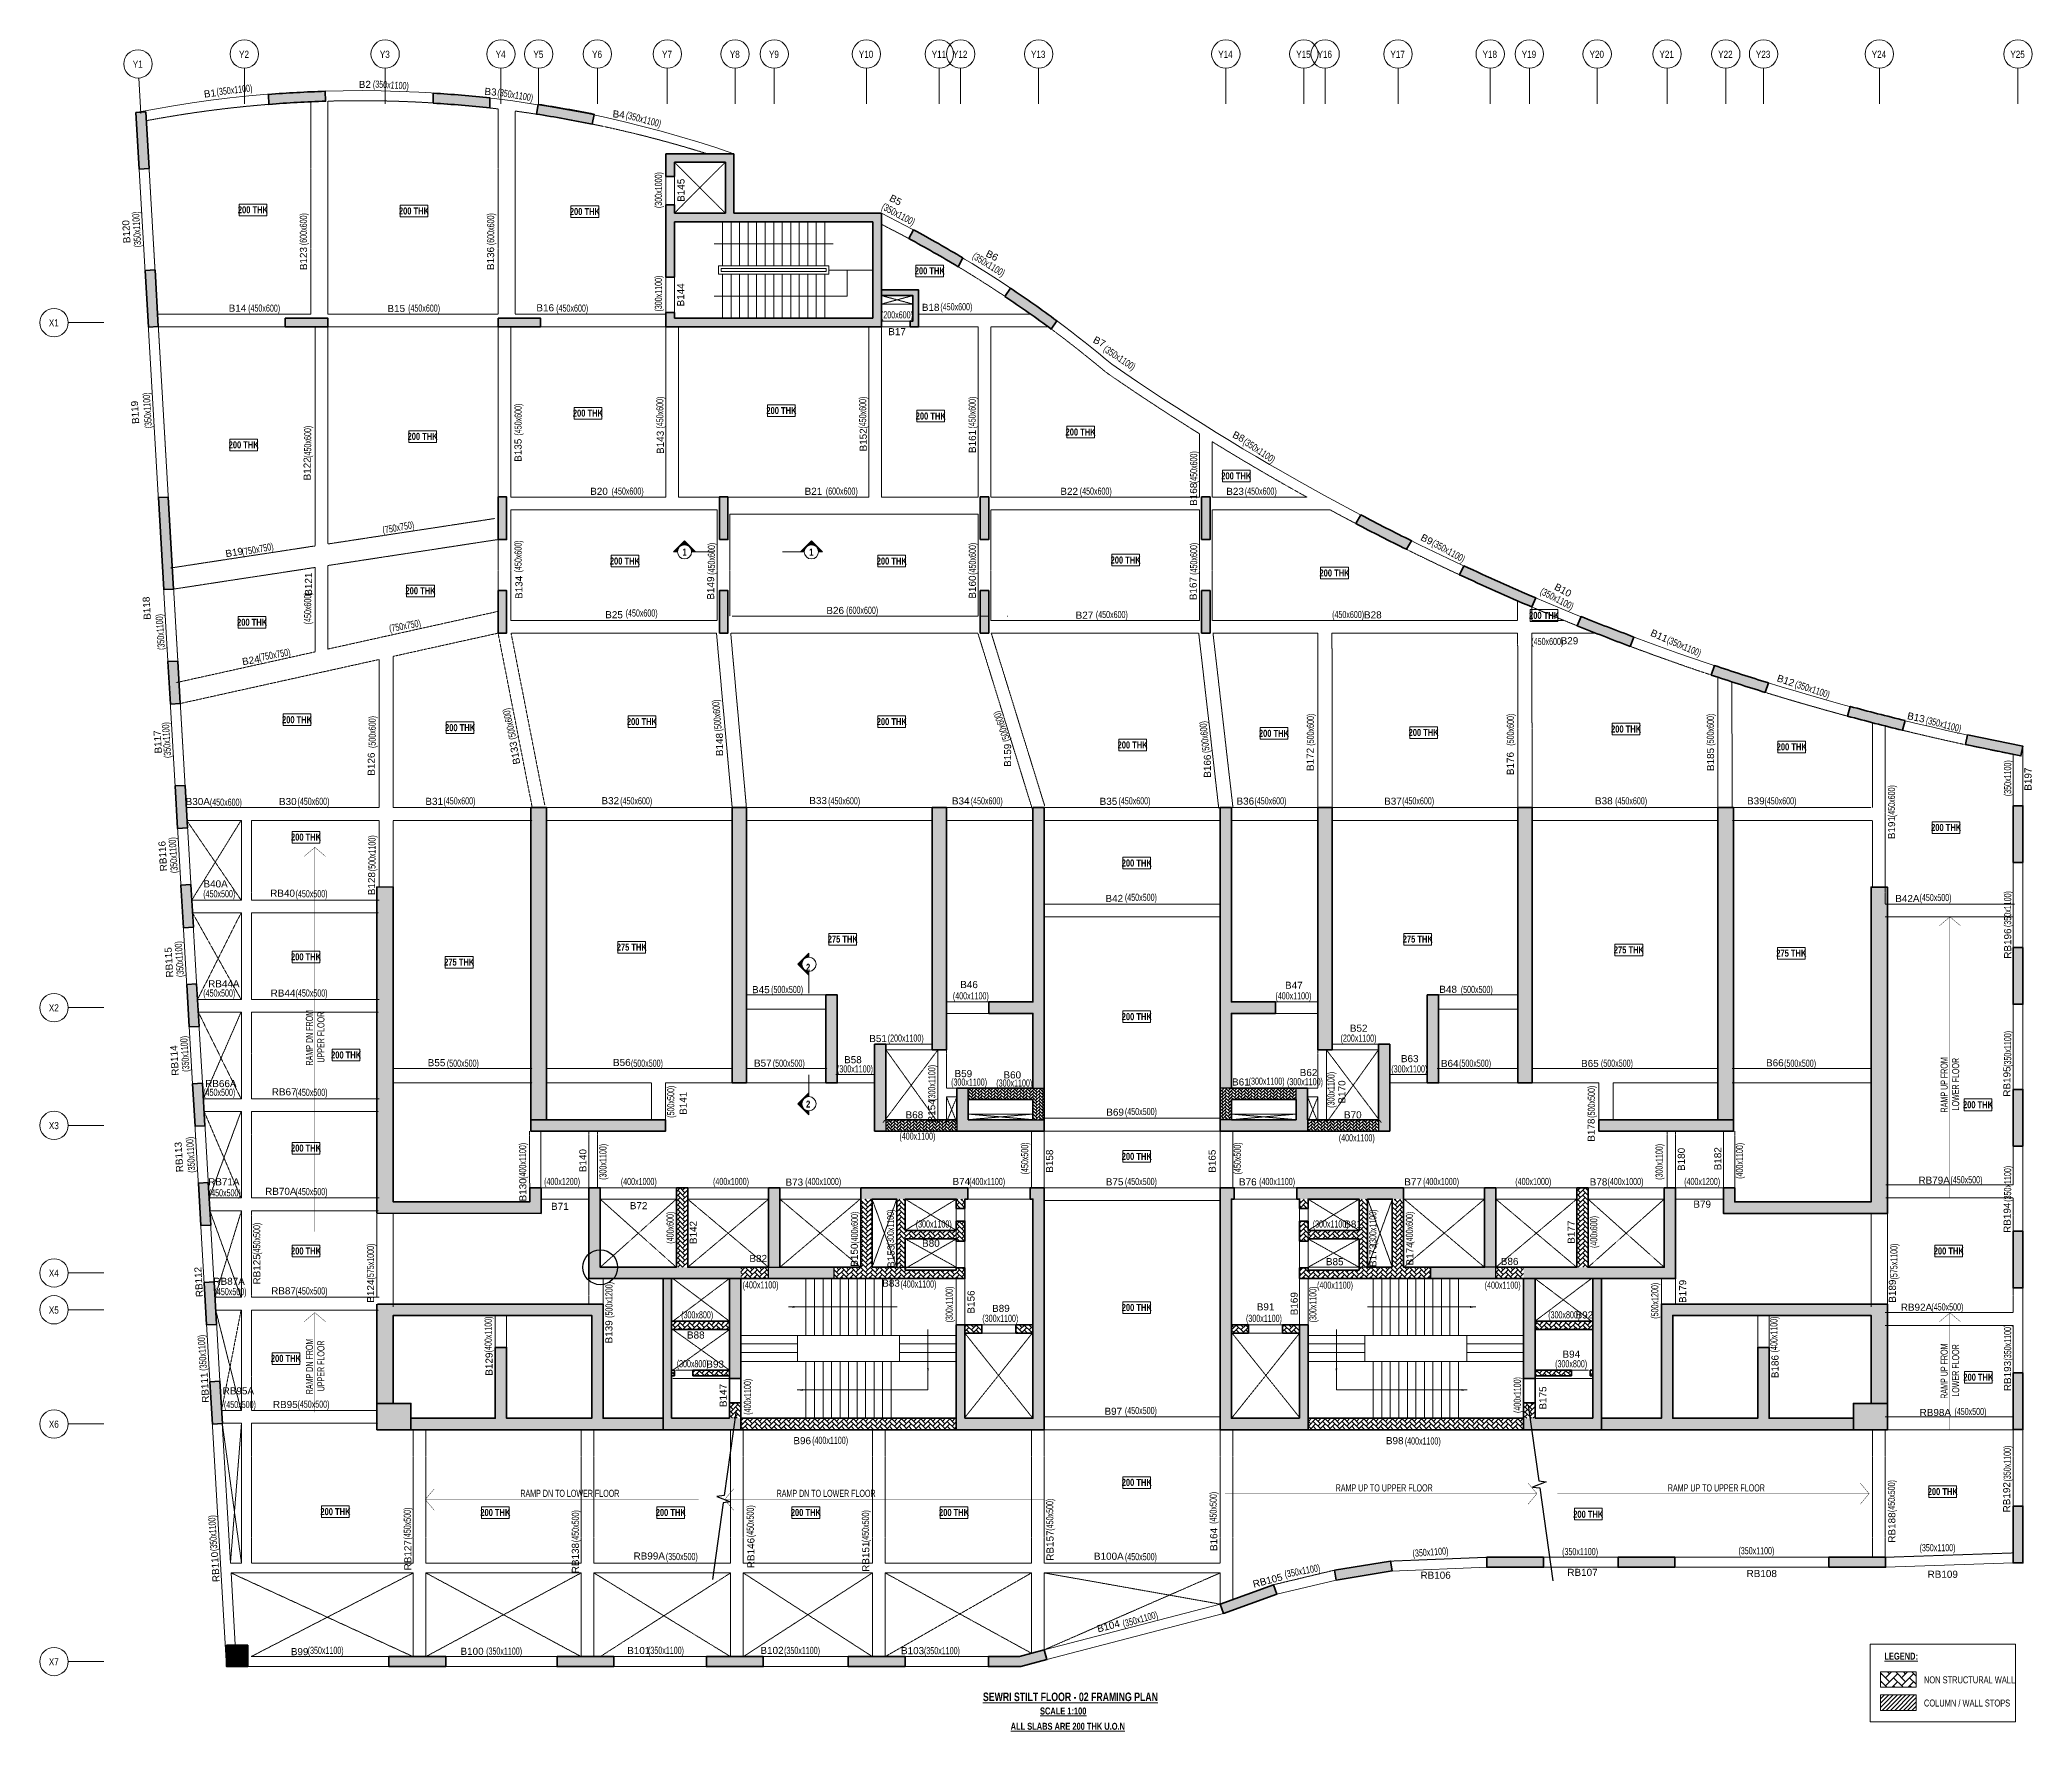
# Model space of a CAD drawing. Header units: millimetres. Extents: x -13 to 70221, y 3584 to 63200.
import ezdxf
from ezdxf.enums import TextEntityAlignment as Align

# ---------------------------------------------------------------- set-up
doc = ezdxf.new("R2010")
doc.units = ezdxf.units.MM
doc.linetypes.add('Grid Line', pattern=[2222.5, 1270, -317.5, 317.5, -317.5])
doc.linetypes.add('HIDDEN', pattern=[0.375, 0.25, -0.125])
for name, color, linetype, lineweight in [('A-ANNO-DIMS', 8, 'Continuous', 15), ('A-DETL-MISC', 35, 'Continuous', 15), ('A-FLOR-IDEN', 11, 'Continuous', 9), ('A-GRIDS', 8, 'Continuous', 9), ('A-HIDD-ABVE', 8, 'HIDDEN', 20), ('G-ANNO-SYMB', 1, 'Continuous', 9), ('G-ANNO-TEXT', 231, 'Continuous', 9), ('S-BEAM', 7, 'Continuous', 18), ('S-BEAM-IDEN', 2, 'Continuous', 9), ('S-COL HATCH', 9, 'Continuous', 0), ('S-COLS', 5, 'Continuous', 35), ('S-GRIDS', 8, 'Continuous', 9)]:
    doc.layers.add(name, color=color, linetype=linetype, lineweight=lineweight)
for name, color, linetype in [('Beam Nos', 7, 'Continuous'), ('changes', 7, 'Continuous'), ('SECTION LINE', 4, 'Continuous'), ('SUNK SLAB', 8, 'Continuous')]:
    doc.layers.add(name, color=color, linetype=linetype)
doc.styles.add('Arial Narrow', font='ARIALN.TTF', dxfattribs={"height": 400})
doc.styles.add('Dim.s & Anno.(Misc.)', font='ARIALN.TTF')
doc.styles.add('SC-BBS1', font='SansSerif')
doc.styles.add('Swis721 LtCn BT', font='swisscl.ttf', dxfattribs={"width": 0.9, "height": 233.355162})
doc.styles.add('Swis721 LtCn BT_2', font='swisscl.ttf', dxfattribs={"height": 244.992296})
doc.styles.add('Swis721 LtCn BT_B', font='', dxfattribs={"width": 0.9, "height": 246.918336})
doc.styles.get('Swis721 LtCn BT_B').set_extended_font_data('Swis721 LtCn BT', bold=True)
doc.dimstyles.new('A-GFC-100', dxfattribs={"dimscale": 100, "dimtxt": 1.75, "dimasz": 1.5, "dimexe": 1.5, "dimexo": 0, "dimgap": 1, "dimtad": 1, "dimdsep": 46, "dimtxsty": 'Dim.s & Anno.(Misc.)', "dimblk": 'ARCHTICK', "dimcen": 0, "dimdle": 1.5, "dimclrd": 256, "dimclre": 8, "dimclrt": 6, "dimazin": 2, "dimtfac": 1, "dimtix": 1, "dimtmove": 2, "dimatfit": 3, "dimfxl": 1, "dimtolj": 1, "dimlwd": -1, "dimlwe": 9, "dimarcsym": 0})
pattern_1 = [(45, (-31966103.18, 21022167.41), (0, 113.13708499), [240, -80]), (135, (-31966046.61, 21022223.98), (9e-15, 113.13708499), [240, -80])]
pattern_2 = [(45, (-31794446.85, 20735559.75), (0, 169.7056275), [360, -120]), (135, (-31794362, 20735644.6), (1e-14, 169.7056275), [360, -120])]
pattern_3 = [(45, (-31794446.85, 20683630.75), (0, 169.7056275), [360, -120]), (135, (-31794362, 20683715.6), (1e-14, 169.7056275), [360, -120])]
pattern_4 = [(45, (-31794446.854, 20735559.75), (0, 113.13708499), [240, -80]), (135, (-31794390.286, 20735616.32), (9e-15, 113.13708499), [240, -80])]

msp = doc.modelspace()

# ---------------------------------------------------------------- texts
at = {"layer": 'A-FLOR-IDEN', "color": 1, "char_height": 246.9, "width": 1155, "attachment_point": 2, "line_spacing_factor": 0.964267, "style": 'Swis721 LtCn BT_B'}
for s, insert in [('200 THK', (7498, 57333)), ('200 THK', (7498, 57333)), ('200 THK', (13176, 57292)), ('200 THK', (13176, 57292)), ('200 THK', (19200, 57271)), ('200 THK', (19200, 57271)), ('200 THK', (31360, 55182)), ('200 THK', (31360, 55182)), ('200 THK', (19308, 50165)), ('200 THK', (19308, 50165)), ('200 THK', (26129, 50257)), ('200 THK', (26129, 50257)), ('200 THK', (31393, 50064)), ('200 THK', (31393, 50064)), ('200 THK', (13480, 49346)), ('200 THK', (13480, 49346)), ('200 THK', (36675, 49500)), ('200 THK', (36675, 49500)), ('200 THK', (7173, 49049)), ('200 THK', (7173, 49049)), ('200 THK', (42165, 47954)), ('200 THK', (42165, 47954)), ('200 THK', (20611, 44953)), ('200 THK', (20611, 44953)), ('200 THK', (30019, 44953)), ('200 THK', (30019, 44953)), ('200 THK', (38264, 44988)), ('200 THK', (38264, 44988)), ('200 THK', (45627, 44531)), ('200 THK', (45627, 44531)), ('200 THK', (13406, 43906)), ('200 THK', (13406, 43906)), ('200 THK', (53015, 43037, 0)), ('200 THK', (53015, 43037, 0)), ('200 THK', (7470, 42795)), ('200 THK', (7470, 42795)), ('200 THK', (9054, 39360)), ('200 THK', (9054, 39360)), ('200 THK', (14801, 39080)), ('200 THK', (14801, 39080)), ('200 THK', (21212, 39293)), ('200 THK', (21212, 39293)), ('200 THK', (30019, 39293)), ('200 THK', (30019, 39293)), ('200 THK', (43493, 38879)), ('200 THK', (43493, 38879)), ('200 THK', (48769, 38910)), ('200 THK', (48769, 38910)), ('200 THK', (55907, 39032)), ('200 THK', (55907, 39032)), ('200 THK', (38510, 38470)), ('200 THK', (38510, 38470)), ('200 THK', (61746, 38403)), ('200 THK', (61746, 38403)), ('200 THK', (9371, 35222)), ('200 THK', (67189, 35561)), ('200 THK', (67189, 35561)), ('200 THK', (38656, 34308)), ('275 THK', (28292, 31627)), ('275 THK', (48562, 31627)), ('200 THK', (9371, 31002)), ('275 THK', (20854, 31343)), ('275 THK', (56003, 31247, 0)), ('275 THK', (61731, 31131)), ('275 THK', (14770, 30816, 0)), ('200 THK', (38656, 28894)), ('200 THK', (10784, 27542)), ('200 THK', (68313, 25789)), ('200 THK', (9371, 24260)), ('200 THK', (38656, 23968)), ('200 THK', (9371, 20634)), ('200 THK', (67282, 20634)), ('200 THK', (38656, 18641)), ('200 THK', (8662, 16846)), ('200 THK', (68325, 16182)), ('200 THK', (38656, 12476)), ('200 THK', (67069, 12152)), ('200 THK', (10407, 11445)), ('200 THK', (16045, 11416)), ('200 THK', (22228, 11416)), ('200 THK', (26990, 11416)), ('200 THK', (32215, 11416)), ('200 THK', (54572, 11352))]:
    msp.add_mtext(s, dxfattribs=dict(at, insert=insert))
at = {"layer": 'Beam Nos', "color": 3, "style": 'SC-BBS1'}
for s, rotation, p in [('B1', 7.54916, (6009, 61114)), ('B3', 355.13395, (15860, 61172, 0)), ('B4', 355.13395, (20377, 60377, 0)), ('B145', 90, (22788, 57897, 0)), ('B5', 332.64829, (30064, 57377, 0)), ('B123', 90, (9479, 55490)), ('B136', 90, (16077, 55492, 0)), ('B6', 332.64829, (33463, 55419)), ('B144', 90, (22778, 54211)), ('B7', 332.64829, (37247, 52381, 0)), ('B143', 90, (22059, 49012)), ('B152', 90, (29214, 49099, 0)), ('B161', 90, (33060, 49043, 0)), ('B8', 332.64829, (42158, 49037, 0)), ('B122', 90, (9608, 48079)), ('B135', 90, (17044, 48733, 0)), ('B168', 90, (40857, 47182, 0)), ('B9', 332.64829, (48792, 45415, 0)), ('B19', 9.45834, (6871, 44937, 0)), ('B121', 90, (9654, 44016)), ('B134', 90, (17076, 43901, 0)), ('B149', 90, (23834, 43877, 0)), ('B160', 90, (33060, 43912, 0)), ('B167', 90, (40843, 43858, 0)), ('B10', 331.9613, (53588, 43627)), ('B11', 335.98891, (56993, 42012)), ('B24', 9.45834, (7458, 41134)), ('B12', 341.26756, (61470, 40428)), ('B13', 347.63505, (66085, 39122, 0)), ('B148', 90, (24144, 38360, 0)), ('B126', 90, (11870, 37671)), ('B133', 99.96377, (16928, 38098, 0)), ('B159', 90, (34303, 37981, 0)), ('B166', 90, (41345, 37598, 0)), ('B172', 90, (44971, 37836)), ('B176', 90, (52024, 37690, 0)), ('B185', 90, (59083, 37833)), ('B191', 90, (65465, 35433, 0)), ('B128', 90, (11882, 33458)), ('B141', 90, (22864, 25716)), ('B170', 90, (46088, 26115)), ('B154', 90, (31626, 25451, 0)), ('B178', 90, (54876, 24769)), ('B140', 90, (19329, 23695)), ('B158', 90, (35783, 23675, 0)), ('B165', 90, (41512, 23674, 0)), ('B180', 90, (58053, 23738)), ('B182', 90, (59338, 23761)), ('B130', 90, (17212, 22664, 0)), ('B142', 90, (23221, 21159)), ('B177', 90, (54171, 21171)), ('RB125', 90, (7833, 19861)), ('B150', 90, (28900, 20363)), ('B153', 90, (30192, 20321, 0)), ('B173', 90, (47182, 20353)), ('B174', 90, (48480, 20407)), ('B124', 90, (11847, 19095)), ('B156', 90, (33013, 18711, 0)), ('B169', 90, (44406, 18652, 0)), ('B179', 90, (58100, 19085)), ('B189', 90, (65493, 19094, 0)), ('B139', 90, (20247, 17658)), ('B129', 90, (16022, 16521, 0)), ('B186', 90, (61356, 16434, 0)), ('B147', 90, (24274, 15415, 0)), ('B175', 90, (53172, 15328)), ('RB188', 90, (65474, 10762, 0)), ('RB157', 90, (35798, 10125, 0)), ('B164', 90, (41569, 10342, 0)), ('RB127', 90, (13158, 9785)), ('RB138', 90, (19064, 9684)), ('RB146', 90, (25254, 9862, 0)), ('RB151', 90, (29301, 9733, 0))]:
    msp.add_text(s, height=250, rotation=rotation, dxfattribs=at).set_placement(p, align=Align.BOTTOM_CENTER)
for s, p in [('B2', (11443, 61430, 0)), ('B14', (6955, 53544, 0)), ('B15', (12551, 53531, 0)), ('B16', (17803, 53556, 0)), ('B18', (31390, 53571, 0)), ('B17', (30205, 52714, 0)), ('B20', (19699, 47087)), ('B21', (27259, 47087)), ('B22', (36274, 47087)), ('B23', (42122, 47085)), ('B25', (20229, 42737)), ('B26', (28025, 42888)), ('B27', (36812, 42720)), ('B28', (46978, 42731)), ('B29', (53909, 41820)), ('B30A', (5555, 36153)), ('B30', (8728, 36153)), ('B31', (13889, 36158)), ('B32', (20096, 36181)), ('B33', (27423, 36186)), ('B34', (32451, 36173)), ('B35', (37659, 36160)), ('B36', (42483, 36168)), ('B37', (47688, 36165)), ('B38', (55121, 36176)), ('B39', (60481, 36176)), ('B40A', (6182, 33249)), ('RB40', (8544, 32920)), ('B42', (37864, 32737)), ('B42A', (65823, 32734)), ('RB44A', (6473, 29729)), ('RB44', (8560, 29401)), ('B45', (25405, 29522)), ('B46', (32744, 29700)), ('B47', (44194, 29675)), ('B48', (49633, 29533)), ('B51', (29537, 27797)), ('B52', (46479, 28163)), ('B63', (48279, 27089)), ('B55', (13972, 26946)), ('B56', (20503, 26955)), ('B57', (25473, 26932, 0)), ('B58', (28650, 27052)), ('B59', (32543, 26562)), ('B60', (34268, 26516, 0)), ('B62', (44712, 26599)), ('B64', (49689, 26921)), ('B65', (54630, 26920)), ('B66', (61151, 26941, 0)), ('RB66A', (6368, 26210)), ('RB67', (8600, 25918)), ('B61', (42327, 26267)), ('B68', (30817, 25108)), ('B69', (37893, 25203)), ('B70', (46273, 25108)), ('RB71A', (6474, 22749)), ('RB70A', (8482, 22412)), ('B73', (26584, 22737)), ('B74', (32471, 22761)), ('B75', (37875, 22748)), ('B76', (42571, 22744)), ('B77', (48396, 22744)), ('B78', (54935, 22744)), ('RB79A', (66766, 22804)), ('B71', (18320, 21883)), ('B72', (21095, 21906)), ('B79', (58589, 21961)), ('B81', (46280, 21258)), ('B82', (25312, 20046)), ('B80', (31399, 20582)), ('B85', (45635, 19933)), ('B86', (51800, 19942)), ('RB87A', (6658, 19241, 0)), ('RB87', (8578, 18905)), ('B83', (29994, 19176)), ('B89', (33867, 18286)), ('B91', (43198, 18340, 0)), ('B92', (54436, 18055, 0)), ('RB92A', (66143, 18328)), ('B88', (23110, 17348)), ('B94', (53975, 16672, 0)), ('B93', (23793, 16322, 0)), ('RB95A', (6984, 15379, 0)), ('RB95', (8640, 14900, 0)), ('B97', (37829, 14659, 0)), ('RB98A', (66807, 14617, 0)), ('B96', (26863, 13624, 0)), ('B98', (47750, 13623, 0)), ('RB99A', (21469, 9559, 0)), ('B100A', (37671, 9550, 0)), ('B99', (9145, 6187, 0)), ('B100', (15223, 6199, 0)), ('B101', (21100, 6226, 0)), ('B102', (25797, 6231, 0)), ('B103', (30752, 6221, 0))]:
    msp.add_text(s, height=250, dxfattribs=at).set_placement(p, align=Align.BOTTOM_CENTER)
at = {"layer": 'Beam Nos', "style": 'SC-BBS1'}
for s, rotation, p in [('B120', 93.339, (3234, 56451, 0)), ('B119', 93.339, (3542, 50080, 0)), ('B118', 93.339, (3953, 43177, 0)), ('B117', 93.339, (4342, 38465, 0)), ('B197', 90, (70275, 37141, 0)), ('RB116', 93.339, (4518, 34437, 0)), ('RB196', 90, (69557, 31344, 0)), ('RB115', 93.339, (4735, 30694, 0)), ('RB114', 93.339, (4931, 27233, 0)), ('RB195', 90, (69532, 26482, 0)), ('RB113', 93.339, (5087, 23831, 0)), ('RB194', 90, (69539, 21681, 0)), ('RB112', 93.339, (5784, 19428, 0)), ('RB111', 93.339, (6001, 15704, 0)), ('RB193', 90, (69553, 16102, 0)), ('RB192', 90, (69523, 11829, 0)), ('RB110', 93.339, (6370, 9383, 0)), ('RB105', 14.57455, (43320, 8700, 0)), ('B104', 14.57455, (37707, 7093, 0))]:
    msp.add_text(s, height=250, rotation=rotation, dxfattribs=at).set_placement(p, align=Align.BOTTOM_CENTER)
for s, p in [('RB106', (49191, 8880, 0)), ('RB107', (54369, 8982, 0)), ('RB108', (60688, 8940, 0)), ('RB109', (67069, 8914, 0))]:
    msp.add_text(s, height=250, dxfattribs=at).set_placement(p, align=Align.BOTTOM_CENTER)
at = {"layer": 'G-ANNO-SYMB', "color": 5, "char_height": 247, "width": 330, "line_spacing_factor": 0.964267, "style": 'Swis721 LtCn BT_B'}
for s, insert, attachment_point in [('1', (22715, 45268), 2), ('1', (27186, 45268), 2), ('2', (27072, 30385), 8), ('2', (27072, 25563), 8)]:
    msp.add_mtext(s, dxfattribs=dict(at, insert=insert, attachment_point=attachment_point))
at = {"layer": 'G-ANNO-TEXT', "color": 7, "char_height": 244.99, "attachment_point": 1, "line_spacing_factor": 0.971848, "style": 'Swis721 LtCn BT_2'}
for s, insert, width in [('\\fSwis721 LtCn BT|b1|i0|c0|p34|;\\LLEGEND:', (65012, 6350), 1299), ('NON STRUCTURAL WALL', (66408, 5515), 3845.24), ('COLUMN / WALL STOPS', (66408, 4698), 3845.24)]:
    msp.add_mtext(s, dxfattribs=dict(at, insert=insert, width=width))
at = {"layer": 'G-ANNO-TEXT', "color": 6, "insert": (33234, 4944), "char_height": 300, "width": 6923.66, "attachment_point": 1, "line_spacing_factor": 0.971848, "style": 'Swis721 LtCn BT_2'}
msp.add_mtext('{\\fSwis721 LtCn BT|b1|i0|c0|p34;\\LSEWRI STILT FLOOR - 02 FRAMING PLAN }', dxfattribs=at)
at = {"layer": 'G-ANNO-TEXT', "color": 1, "char_height": 244.99, "attachment_point": 1, "line_spacing_factor": 0.971848, "style": 'Swis721 LtCn BT_2'}
for s, insert, width in [('{\\fSwis721 LtCn BT|b1|i0|c0|p34;\\LSCALE 1:100}', (35245, 4417), 1551.04), ('{\\fSwis721 LtCn BT|b1|i0|c0|p34;\\LALL SLABS ARE 200 THK U.O.N}', (34211, 3878), 3728.69)]:
    msp.add_mtext(s, dxfattribs=dict(at, insert=insert, width=width))
at = {"layer": 'S-BEAM-IDEN', "style": 'Swis721 LtCn BT', "width": 0.8}
for s, rotation, p in [('(350x1100)', 6.47905, (6231, 61241)), ('(350x1100)', 356.84056, (11723, 61521)), ('(350x1100)', 350.68539, (16103, 61236)), ('(350x1100)', 345.05471, (20626, 60439)), ('(300x1000)', 90, (21918, 57270, 0)), ('(350x1100)', 93.60442, (3565, 55894, 0)), ('(350x1100)', 331.79745, (29637, 57244)), ('(600x600)', 90, (9402, 55964)), ('(600x600)', 90, (16004, 55964, 0)), ('(350x1100)', 327.98337, (32835, 55512)), ('(300x1100)', 90, (21918, 53623, 0)), ('(450x600)', 360, (7331, 53619)), ('(450x600)', 360, (12969, 53619)), ('(450x600)', 360, (18191, 53619)), ('(200x600)', 360, (29638, 53382, 0)), ('(450x600)', 360, (31733, 53667, 0)), ('(350x1100)', 326.35712, (37453, 52240)), ('(350x1100)', 93.60442, (3938, 49514, 0)), ('(450x600)', 90, (16971, 49250)), ('(450x600)', 90, (21969, 49497, 0)), ('(450x600)', 90, (29119, 49497, 0)), ('(450x600)', 90, (32979, 49497, 0)), ('(450x600)', 90, (9552, 48468, 0)), ('(450x600)', 90, (40786, 47573, 0)), ('(350x1100)', 326.35712, (42382, 48971)), ('(450x600)', 360, (20145, 47169)), ('(600x600)', 360, (27694, 47169)), ('(450x600)', 360, (36647, 47169)), ('(450x600)', 360, (42465, 47169)), ('(750x750)', 10.40952, (12089, 45791)), ('(750x750)', 10.40952, (7132, 45023)), ('(450x600)', 90, (16971, 44429)), ('(450x600)', 90, (23786, 44344, 0)), ('(450x600)', 90, (32986, 44344, 0)), ('(450x600)', 90, (40786, 44344, 0)), ('(350x1100)', 331.04302, (49036, 45384)), ('(350x1100)', 332.51757, (52852, 43681)), ('(450x600)', 90, (9552, 42598, 0)), ('(450x600)', 360, (20638, 42872)), ('(600x600)', 360, (28413, 42969)), ('(450x600)', 360, (37214, 42819)), ('(450x600)', 360, (45543, 42819)), ('(350x1100)', 93.60442, (4393, 41703, 0)), ('(750x750)', 10.40952, (12325, 42323, 0)), ('(350x1100)', 336.76966, (57323, 41951)), ('(750x750)', 10.40952, (7730, 41304, 0)), ('(450x600)', 360, (52566, 41870)), ('(350x1100)', 341.7169, (61836, 40388)), ('(500x600)', 103.06395, (16789, 38564)), ('(500x600)', 95.07956, (24029, 38833, 0)), ('(500x600)', 109.17734, (34197, 38508, 0)), ('(350x1100)', 345.46876, (66458, 39109)), ('(350x1100)', 93.60442, (4616, 37893, 0)), ('(500x600)', 90, (11828, 38239)), ('(500x600)', 96.26123, (41228, 38077, 0)), ('(500x600)', 90, (44903, 38320)), ('(500x600)', 90, (51953, 38320, 0)), ('(500x600)', 90, (59003, 38320)), ('(350x1100)', 90, (69481, 36541)), ('(450x600)', 90, (65388, 35803)), ('(450x600)', 360, (5981, 36206)), ('(450x600)', 360, (9070, 36235)), ('(350x1100)', 93.60442, (4852, 33837, 0)), ('(500x1100)', 90, (11820, 33895)), ('(450x500)', 360, (5748, 32977)), ('(450x500)', 360, (9002, 32977)), ('(350x1100)', 90, (69481, 31928, 0)), ('(350x1100)', 93.60442, (5066, 30172, 0)), ('(450x500)', 360, (5748, 29477)), ('(450x500)', 360, (9002, 29477)), ('(500x500)', 360, (25766, 29603)), ('(400x1100)', 360, (32174, 29378, 0)), ('RAMP DN FROM', 90, (9614, 27046)), ('UPPER FLOOR', 90, (10019, 27148)), ('(200x1100)', 360, (29878, 27888, 0)), ('(350x1100)', 93.60442, (5261, 26831, 0)), ('(350x1100)', 90, (69481, 27000)), ('(500x500)', 360, (14336, 27003)), ('(500x500)', 360, (20825, 27003)), ('(500x500)', 360, (25826, 27003)), ('(300x1100)', 360, (28089, 26803)), ('(300x1100)', 90, (31555, 25802, 0)), ('RAMP UP FROM', 90, (67243, 25393)), ('LOWER FLOOR', 90, (67647, 25464)), ('(450x500)', 360, (5748, 25977)), ('(450x500)', 360, (9002, 25977)), ('(500x500)', 90, (22351, 25205)), ('(300x1100)', 360, (32112, 26338, 0)), ('(300x1100)', 90, (45627, 25556, 0)), ('(500x500)', 90, (54807, 25205)), ('(350x1100)', 93.60442, (5468, 23276, 0)), ('(400x1100)', 90, (17130, 23054)), ('(300x1100)', 90, (19962, 23018)), ('(450x500)', 90, (34830, 23209)), ('(450x500)', 90, (42327, 23209)), ('(300x1100)', 90, (57195, 23018)), ('(400x1100)', 90, (60028, 23054)), ('(350x1100)', 90, (69481, 22244)), ('(450x500)', 360, (5944, 22434)), ('(450x500)', 360, (9002, 22477)), ('(400x1200)', 360, (17764, 22835)), ('(400x1000)', 360, (20469, 22835)), ('(400x1000)', 360, (23719, 22835)), ('(400x1000)', 360, (26969, 22835)), ('(400x1100)', 360, (32749, 22835)), ('(450x500)', 360, (38239, 22835)), ('(450x500)', 90, (7756, 20376, 0)), ('(400x600)', 90, (22330, 20767)), ('(400x600)', 90, (28830, 20767)), ('(300x1100)', 90, (30100, 20705)), ('(300x1100)', 360, (30866, 21336)), ('(300x1100)', 90, (47102, 20705)), ('(400x600)', 90, (48393, 20767, 0)), ('(400x600)', 90, (54890, 20616, 0)), ('(575x1000)', 90, (11768, 19504)), ('(575x1100)', 90, (65472, 19504)), ('(450x500)', 360, (6147, 18953)), ('(450x500)', 360, (9002, 18977)), ('(500x1200)', 90, (20174, 18152)), ('(400x1100)', 360, (24762, 19190)), ('(400x1100)', 360, (30328, 19219)), ('(300x1100)', 90, (32168, 17991, 0)), ('(300x1100)', 90, (44989, 17991, 0)), ('(400x1100)', 360, (45012, 19180)), ('(400x1100)', 360, (50922, 19180)), ('(500x1200)', 90, (57041, 18121)), ('(300x800)', 360, (22596, 18135)), ('(300x1100)', 360, (33212, 18010)), ('(300x800)', 360, (53162, 18135)), ('(400x1100)', 90, (15915, 16934)), ('(400x1100)', 90, (61242, 16934)), ('(350x1100)', 90, (69481, 16646)), ('(350x1100)', 93.60442, (5876, 16294, 0)), ('RAMP DN FROM', 90, (9614, 15459)), ('UPPER FLOOR', 90, (10019, 15562)), ('RAMP UP FROM', 90, (67243, 15301)), ('LOWER FLOOR', 90, (67647, 15372)), ('(300x800)', 360, (22438, 16410)), ('(400x1100)', 90, (25056, 14737)), ('(400x1100)', 90, (52195, 14799)), ('(450x500)', 360, (6477, 14973)), ('(450x500)', 360, (9070, 14985)), ('(450x500)', 360, (38239, 14760)), ('(400x1100)', 360, (27213, 13711)), ('(400x1100)', 360, (48106, 13687)), ('(350x1100)', 90, (69467, 12382, 0)), ('(450x500)', 90, (65386, 11307)), ('(450x500)', 90, (13066, 10340)), ('(450x500)', 90, (25156, 10420)), ('(450x500)', 90, (35713, 10650)), ('(450x500)', 90, (41474, 10892)), ('(350x1100)', 93.60442, (6247, 9940, 0)), ('(450x500)', 90, (18990, 10247)), ('(450x500)', 90, (29216, 10247)), ('(350x500)', 360, (22054, 9614)), ('(450x500)', 360, (38239, 9610)), ('(350x1100)', 4.13755, (48387, 9728, 0)), ('(350x1100)', 10.78837, (43893, 8991)), ('(350x1100)', 15.48324, (38200, 7243)), ('(350x1100)', 360, (9429, 6307)), ('(350x1100)', 360, (15721, 6282)), ('(350x1100)', 360, (21427, 6307)), ('(350x1100)', 360, (26223, 6304)), ('(350x1100)', 360, (31155, 6297))]:
    msp.add_text(s, height=250, rotation=rotation, dxfattribs=at).set_placement(p)
for s, p in [('(450x600)', (14215, 36251)), ('(450x600)', (20447, 36251)), ('(450x600)', (27778, 36251)), ('(450x600)', (32803, 36251)), ('(450x600)', (38013, 36251)), ('(450x600)', (42805, 36251)), ('(450x600)', (48012, 36251)), ('(450x600)', (55520, 36251)), ('(450x600)', (60784, 36251)), ('(450x500)', (38239, 32851)), ('(450x500)', (66252, 32843)), ('(400x1100)', (43545, 29378, 0)), ('(500x500)', (50079, 29603)), ('(200x1100)', (45841, 27888, 0)), ('(300x1100)', (47631, 26803)), ('(500x500)', (50019, 27003)), ('(500x500)', (55020, 27003)), ('(500x500)', (61476, 27003)), ('(300x1100)', (33705, 26305, 0)), ('(300x1100)', (42601, 26371, 0)), ('(300x1100)', (43952, 26351, 0)), ('(450x500)', (38239, 25301)), ('(400x1100)', (30290, 24432, 0)), ('(400x1100)', (45780, 24374, 0)), ('(400x1100)', (42971, 22835)), ('(400x1000)', (48751, 22835)), ('(400x1000)', (52001, 22835)), ('(400x1000)', (55251, 22835)), ('(400x1200)', (57955, 22835)), ('(450x500)', (67342, 22895, 0)), ('(300x1100)', (44859, 21336)), ('(300x1100)', (42507, 18010)), ('(450x500)', (66669, 18412, 0)), ('(300x800)', (53406, 16410)), ('(450x500)', (67482, 14727)), ('RAMP DN TO LOWER FLOOR', (16926, 11842)), ('RAMP DN TO LOWER FLOOR', (25959, 11842)), ('RAMP UP TO UPPER FLOOR', (45668, 12034)), ('RAMP UP TO UPPER FLOOR', (57378, 12034)), ('(350x1100)', (53651, 9790, 0)), ('(350x1100)', (59867, 9819)), ('(350x1100)', (66252, 9927))]:
    msp.add_text(s, height=250, dxfattribs=at).set_placement(p)

# ---------------------------------------------------------------- blocks, each defined once
blk = doc.blocks.new('*U10')
blk.add_lwpolyline([(-28.23, 0), (-1.25, 0), (-0.62, 2.5), (0.62, -2.5), (1.25, 0), (34.3, 0)])
blk = doc.blocks.new('*U9')
blk.add_lwpolyline([(-31.73, 0), (-1.25, 0), (-0.62, 2.5), (0.62, -2.5), (1.25, 0), (28.62, 0)])
blk = doc.blocks.new('_ARCHTICK')
at = {"color": 0, "linetype": 'ByBlock', "const_width": 0.15}
blk.add_lwpolyline([(-0.5, -0.5), (0.5, 0.5)], dxfattribs=at)
blk = doc.blocks.new('A$Cb7cd9481')
at = {"layer": 'S-COL HATCH', "transparency": 33554687}
h = blk.add_hatch(color=256, dxfattribs=at)
h.dxf.hatch_style = 1
h.paths.add_polyline_path([(-9681, 41101), (-9700, 41450, 0.01185), (-11697, 41341), (-11678, 40991, -0.011949)])
h = blk.add_hatch(color=256, dxfattribs=at)
h.dxf.hatch_style = 1
h.paths.add_polyline_path([(-3886, 40864), (-3886, 41216, 0.011892), (-5886, 41384), (-5886, 41033, -0.011992)])
h = blk.add_hatch(color=256, dxfattribs=at)
h.dxf.hatch_style = 1
h.paths.add_polyline_path([(-282, 40295), (-212, 40638, 0.011811), (-2182, 40990), (-2251, 40647, -0.01191)])
h = blk.add_hatch(color=256, dxfattribs=at)
h.dxf.hatch_style = 1
h.paths.add_polyline_path([(-16019, 40721), (-16368, 40700), (-16252, 38704), (-15902, 38724)])
h = blk.add_hatch(color=256, dxfattribs=at)
h.dxf.hatch_style = 1
h.paths.add_polyline_path([(9915, 37151), (4715, 37151), (4715, 39251), (2315, 39251), (2315, 38451), (2615, 38451), (2615, 38951), (4415, 38951), (4415, 37151), (2615, 37151), (2615, 37451), (2315, 37451), (2315, 34901), (2615, 34901), (2615, 36851), (9615, 36851), (9615, 33451), (2615, 33451), (2615, 33651), (2315, 33651), (2315, 33151), (9915, 33151)])
h = blk.add_hatch(color=256, dxfattribs=at)
h.dxf.hatch_style = 1
h.paths.add_polyline_path([(11046, 36567), (10880, 36258, -0.01191), (12618, 35269), (12784, 35577, 0.011811)])
h = blk.add_hatch(color=256, dxfattribs=at)
h.dxf.hatch_style = 1
h.paths.add_polyline_path([(-15694, 35157), (-16043, 35136), (-15927, 33140), (-15578, 33160)])
h = blk.add_hatch(color=256, dxfattribs=at)
h.dxf.hatch_style = 1
h.paths.add_polyline_path([(11225, 34450), (9915, 34450), (9915, 34250), (11025, 34250), (11025, 33350), (10925, 33350), (10925, 33151), (11225, 33150), (11225, 33350)])
h = blk.add_hatch(color=256, dxfattribs=at)
h.dxf.hatch_style = 1
h.paths.add_polyline_path([(14462, 34513), (14267, 34222, -0.01191), (15902, 33069), (16097, 33360, 0.011811)])
h = blk.add_hatch(color=256, dxfattribs=at)
h.dxf.hatch_style = 1
h.paths.add_polyline_path([(-11102, 33451), (-11102, 33151), (-9602, 33151), (-9602, 33451)])
h = blk.add_hatch(color=256, dxfattribs=at)
h.dxf.hatch_style = 1
h.paths.add_polyline_path([(-3600, 33451), (-3600, 33151), (-2100, 33151), (-2100, 33451)])
h = blk.add_hatch(color=256, dxfattribs=at)
h.dxf.hatch_style = 1
h.paths.add_polyline_path([(-15227, 27150), (-15577, 27130), (-15387, 23885), (-15038, 23905)])
h = blk.add_hatch(color=256, dxfattribs=at)
h.dxf.hatch_style = 1
h.paths.add_polyline_path([(-3600, 25651), (-3300, 25651), (-3300, 27151), (-3600, 27151)])
h = blk.add_hatch(color=256, dxfattribs=at)
h.dxf.hatch_style = 1
h.paths.add_polyline_path([(-3600, 25651), (-3300, 25651), (-3300, 27151), (-3600, 27151)])
h = blk.add_hatch(color=256, dxfattribs=at)
h.dxf.hatch_style = 1
h.paths.add_polyline_path([(4200, 25651), (4500, 25651), (4500, 27151), (4200, 27151)])
h = blk.add_hatch(color=256, dxfattribs=at)
h.dxf.hatch_style = 1
h.paths.add_polyline_path([(4200, 25651), (4500, 25651), (4500, 27151), (4200, 27151)])
h = blk.add_hatch(color=256, dxfattribs=at)
h.dxf.hatch_style = 1
h.paths.add_polyline_path([(13400, 25651), (13700, 25651), (13700, 27151), (13400, 27151)])
h = blk.add_hatch(color=256, dxfattribs=at)
h.dxf.hatch_style = 1
h.paths.add_polyline_path([(13400, 25651), (13700, 25651), (13700, 27151), (13400, 27151)])
h = blk.add_hatch(color=256, dxfattribs=at)
h.dxf.hatch_style = 1
h.paths.add_polyline_path([(21200, 25651), (21500, 25651), (21500, 27151), (21200, 27151)])
h = blk.add_hatch(color=256, dxfattribs=at)
h.dxf.hatch_style = 1
h.paths.add_polyline_path([(21200, 25651), (21500, 25651), (21500, 27151), (21200, 27151)])
h = blk.add_hatch(color=256, dxfattribs=at)
h.dxf.hatch_style = 1
h.paths.add_polyline_path([(28420, 25306), (28602, 25607, -0.00603), (26815, 26517), (26634, 26217, 0.006005)])
h = blk.add_hatch(color=256, dxfattribs=at)
h.dxf.hatch_style = 1
h.paths.add_polyline_path([(30445, 24722), (30297, 24405, 0.004309), (32837, 23274), (32985, 23591, -0.004327)])
h = blk.add_hatch(color=256, dxfattribs=at)
h.dxf.hatch_style = 1
h.paths.add_polyline_path([(-3600, 22351), (-3300, 22351), (-3300, 23851), (-3600, 23851)])
h = blk.add_hatch(color=256, dxfattribs=at)
h.dxf.hatch_style = 1
h.paths.add_polyline_path([(-3600, 22351), (-3300, 22351), (-3300, 23851), (-3600, 23851)])
h = blk.add_hatch(color=256, dxfattribs=at)
h.dxf.hatch_style = 1
h.paths.add_polyline_path([(4200, 22351), (4500, 22351), (4500, 23851), (4200, 23851)])
h = blk.add_hatch(color=256, dxfattribs=at)
h.dxf.hatch_style = 1
h.paths.add_polyline_path([(4200, 22351), (4500, 22351), (4500, 23851), (4200, 23851)])
h = blk.add_hatch(color=256, dxfattribs=at)
h.dxf.hatch_style = 1
h.paths.add_polyline_path([(13400, 22351), (13700, 22351), (13700, 23851), (13400, 23851)])
h = blk.add_hatch(color=256, dxfattribs=at)
h.dxf.hatch_style = 1
h.paths.add_polyline_path([(13400, 22351), (13700, 22351), (13700, 23851), (13400, 23851)])
h = blk.add_hatch(color=256, dxfattribs=at)
h.dxf.hatch_style = 1
h.paths.add_polyline_path([(21200, 22351), (21500, 22351), (21500, 23851), (21200, 23851)])
h = blk.add_hatch(color=256, dxfattribs=at)
h.dxf.hatch_style = 1
h.paths.add_polyline_path([(21200, 22351), (21500, 22351), (21500, 23851), (21200, 23851)])
h = blk.add_hatch(color=256, dxfattribs=at)
h.dxf.hatch_style = 1
h.paths.add_polyline_path([(36311, 21885), (36443, 22213, -0.006015), (34578, 22935), (34446, 22609, 0.00603)])
h = blk.add_hatch(color=256, dxfattribs=at)
h.dxf.hatch_style = 1
h.paths.add_polyline_path([(-15239, 21348), (-15152, 19851), (-14802, 19871), (-14890, 21369)])
h = blk.add_hatch(color=256, dxfattribs=at)
h.dxf.hatch_style = 1
h.paths.add_polyline_path([(41071, 20263), (41183, 20599, -0.006015), (39279, 21210), (39167, 20874, 0.00603)])
h = blk.add_hatch(color=256, dxfattribs=at)
h.dxf.hatch_style = 1
h.paths.add_polyline_path([(45907, 18929), (46003, 19269, -0.006016), (44065, 19767), (43970, 19427, 0.006031)])
h = blk.add_hatch(color=256, dxfattribs=at)
h.dxf.hatch_style = 1
h.paths.add_polyline_path([(48195, 18764), (48125, 18421), (50085, 18021), (50155, 18363)])
h = blk.add_hatch(color=256, dxfattribs=at)
h.dxf.hatch_style = 1
h.paths.add_polyline_path([(-14983, 16966), (-14896, 15469), (-14547, 15489), (-14634, 16986)])
h = blk.add_hatch(color=256, dxfattribs=at)
h.dxf.hatch_style = 1
h.paths.add_polyline_path([(50155, 16269), (49805, 16269), (49805, 14269), (50155, 14269)])
h = blk.add_hatch(color=256, dxfattribs=at)
h.dxf.hatch_style = 1
h.paths.add_polyline_path([(-14779, 13466), (-14692, 11969), (-14342, 11989), (-14430, 13486)])
h = blk.add_hatch(color=256, dxfattribs=at)
h.dxf.hatch_style = 1
h.paths.add_polyline_path([(49805, 9269), (50155, 9269), (50155, 11269), (49805, 11269)])
h = blk.add_hatch(color=256, dxfattribs=at)
h.dxf.hatch_style = 1
h.paths.add_polyline_path([(-14575, 9966), (-14488, 8469), (-14138, 8489), (-14226, 9986)])
h = blk.add_hatch(color=256, dxfattribs=at)
h.dxf.hatch_style = 1
h.paths.add_polyline_path([(-14371, 6466), (-14283, 4969), (-13934, 4989), (-14021, 6486)])
h = blk.add_hatch(color=256, dxfattribs=at)
h.dxf.hatch_style = 1
h.paths.add_polyline_path([(50155, 6269), (49805, 6269), (49805, 4269), (50155, 4269)])
h = blk.add_hatch(color=256, dxfattribs=at)
h.dxf.hatch_style = 1
h.paths.add_polyline_path([(-14166, 2964), (-14079, 1466), (-13730, 1486), (-13817, 2984)])
h = blk.add_hatch(color=256, dxfattribs=at)
h.dxf.hatch_style = 1
h.paths.add_polyline_path([(50155, 1269), (49805, 1269), (49805, -731), (50155, -731)])
h = blk.add_hatch(color=256, dxfattribs=at)
h.dxf.hatch_style = 1
h.paths.add_polyline_path([(-13962, -536), (-13875, -2034), (-13525, -2014), (-13613, -516)])
h = blk.add_hatch(color=256, dxfattribs=at)
h.dxf.hatch_style = 1
h.paths.add_polyline_path([(-13758, -4034), (-13671, -5531), (-13321, -5511), (-13409, -4014)])
h = blk.add_hatch(color=256, dxfattribs=at)
h.dxf.hatch_style = 1
h.paths.add_polyline_path([(49805, -5724), (50155, -5724), (50155, -3724), (49805, -3724)])
h = blk.add_hatch(color=256, dxfattribs=at)
h.dxf.hatch_style = 1
h.paths.add_polyline_path([(49805, -10421), (50155, -10421), (50155, -8421), (49805, -8421)])
h = blk.add_hatch(color=256, dxfattribs=at)
h.dxf.hatch_style = 1
h.paths.add_polyline_path([(25886, -10678), (25942, -11024), (27916, -10706), (27860, -10360)])
h = blk.add_hatch(color=256, dxfattribs=at)
h.dxf.hatch_style = 1
h.paths.add_polyline_path([(31255, -10224), (31255, -10574), (33255, -10574), (33255, -10224)])
h = blk.add_hatch(color=256, dxfattribs=at)
h.dxf.hatch_style = 1
h.paths.add_polyline_path([(35880, -10224), (35880, -10574), (37880, -10574), (37880, -10224)])
h = blk.add_hatch(color=256, dxfattribs=at)
h.dxf.hatch_style = 1
h.paths.add_polyline_path([(43315, -10224), (43315, -10574), (45315, -10574), (45315, -10224)])
h = blk.add_hatch(color=256, dxfattribs=at)
h.dxf.hatch_style = 1
h.paths.add_polyline_path([(23855, -11522), (23735, -11193), (21855, -11874), (21974, -12203)])
h = blk.add_hatch(color=256, dxfattribs=at)
h.dxf.hatch_style = 1
h.paths.add_polyline_path([(-12423, -14074), (-12423, -13324), (-13173, -13324), (-13173, -14074)])
h = blk.add_hatch(color=256, dxfattribs=at)
h.dxf.hatch_style = 1
h.paths.add_polyline_path([(-5446, -14074), (-5446, -13724), (-7446, -13724), (-7446, -14074)])
h = blk.add_hatch(color=256, dxfattribs=at)
h.dxf.hatch_style = 1
h.paths.add_polyline_path([(478, -14074), (478, -13724), (-1522, -13724), (-1522, -14074)])
h = blk.add_hatch(color=256, dxfattribs=at)
h.dxf.hatch_style = 1
h.paths.add_polyline_path([(5745, -14074), (5745, -13724), (3745, -13724), (3745, -14074)])
h = blk.add_hatch(color=256, dxfattribs=at)
h.dxf.hatch_style = 1
h.paths.add_polyline_path([(10745, -14074), (10745, -13724), (8745, -13724), (8745, -14074)])
h = blk.add_hatch(color=256, dxfattribs=at)
h.dxf.hatch_style = 1
h.paths.add_polyline_path([(15747, -13822), (15654, -13485), (14779, -13724), (13686, -13724), (13686, -14074), (14825, -14074)])
at = {"layer": 'S-COLS'}
for p, q in [((4715, 39251, 0), (2315, 39251, 0)), ((4415, 38951, 0), (2615, 38951, 0)), ((4415, 37151, 0), (4415, 38951, 0)), ((4715, 37151, 0), (4715, 39251, 0)), ((4415, 37151, 0), (2615, 37151)), ((2615, 36851), (9615, 36851)), ((2615, 34901), (2615, 36851)), ((9915, 37151), (4715, 37151, 0)), ((9615, 36851), (9615, 33451)), ((9915, 33151), (9915, 37151)), ((2315, 34901), (2615, 34901)), ((2315, 33651), (2315, 33151)), ((2615, 33651), (2315, 33651)), ((2315, 33151), (9915, 33151)), ((2615, 33451), (2615, 33651)), ((9615, 33451), (2615, 33451))]:
    blk.add_line(p, q, dxfattribs=at)
at = {"layer": 'S-COLS', "elevation": 0}
for points in [[(-9700, 41450, 0.01185), (-11697, 41341), (-11678, 40991, -0.011949), (-9681, 41101), (-9700, 41450)], [(-5886, 41384, -0.011892), (-3886, 41216), (-3886, 40864, 0.011992), (-5886, 41033), (-5886, 41384)], [(-282, 40295), (-212, 40638, 0.011811), (-2182, 40990), (-2251, 40647, -0.01191), (-282, 40295)], [(12784, 35577, 0.011811), (11046, 36567), (10880, 36258, -0.01191), (12618, 35269), (12784, 35577)], [(14462, 34513), (14267, 34222, -0.01191), (15902, 33069), (16097, 33360, 0.011811), (14462, 34513)], [(26634, 26217, 0.006005), (28420, 25306), (28602, 25607, -0.00603), (26815, 26517), (26634, 26217)], [(30297, 24405), (30445, 24722, 0.004327), (32985, 23591), (32837, 23274, -0.004309), (30297, 24405)], [(36443, 22213, -0.006015), (34578, 22935), (34446, 22609, 0.00603), (36311, 21885), (36443, 22213)], [(39167, 20874, 0.00603), (41071, 20263), (41183, 20599, -0.006015), (39279, 21210), (39167, 20874)], [(46003, 19269, -0.006016), (44065, 19767), (43970, 19427, 0.006031), (45907, 18929), (46003, 19269)]]:
    blk.add_lwpolyline(points, format="xyb", dxfattribs=at)
for points in [[(-16368, 40700), (-16019, 40721), (-15902, 38724), (-16252, 38704)], [(-16043, 35136), (-15694, 35157), (-15578, 33160), (-15927, 33140)], [(-11102, 33451), (-11102, 33151), (-9602, 33151), (-9602, 33451)], [(-3600, 33451), (-3600, 33151), (-2100, 33151), (-2100, 33451)], [(-15577, 27130), (-15227, 27150), (-15038, 23905), (-15387, 23885)], [(-3600, 25651), (-3300, 25651), (-3300, 27151), (-3600, 27151)], [(-3600, 25651), (-3300, 25651), (-3300, 27151), (-3600, 27151)], [(4200, 25651), (4500, 25651), (4500, 27151), (4200, 27151)], [(4200, 25651), (4500, 25651), (4500, 27151), (4200, 27151)], [(13400, 25651), (13700, 25651), (13700, 27151), (13400, 27151)], [(13400, 25651), (13700, 25651), (13700, 27151), (13400, 27151)], [(21200, 25651), (21500, 25651), (21500, 27151), (21200, 27151)], [(21200, 25651), (21500, 25651), (21500, 27151), (21200, 27151)], [(-3600, 22351), (-3300, 22351), (-3300, 23851), (-3600, 23851)], [(-3600, 22351), (-3300, 22351), (-3300, 23851), (-3600, 23851)], [(4200, 22351), (4500, 22351), (4500, 23851), (4200, 23851)], [(4200, 22351), (4500, 22351), (4500, 23851), (4200, 23851)], [(13400, 22351), (13700, 22351), (13700, 23851), (13400, 23851)], [(13400, 22351), (13700, 22351), (13700, 23851), (13400, 23851)], [(21200, 22351), (21500, 22351), (21500, 23851), (21200, 23851)], [(21200, 22351), (21500, 22351), (21500, 23851), (21200, 23851)], [(-15239, 21348), (-14890, 21369), (-14802, 19871), (-15152, 19851)], [(-14983, 16966), (-14634, 16986), (-14547, 15489), (-14896, 15469)], [(49805, 16269), (50155, 16269), (50155, 14269), (49805, 14269)], [(-14779, 13466), (-14430, 13486), (-14342, 11989), (-14692, 11969)], [(49805, 11269), (50155, 11269), (50155, 9269), (49805, 9269)], [(-14575, 9966), (-14226, 9986), (-14138, 8489), (-14488, 8469)], [(-14371, 6466), (-14021, 6486), (-13934, 4989), (-14283, 4969)], [(49805, 6269), (50155, 6269), (50155, 4269), (49805, 4269)], [(-14166, 2964), (-13817, 2984), (-13730, 1486), (-14079, 1466)], [(49805, 1269), (50155, 1269), (50155, -731), (49805, -731)], [(-13962, -536), (-13613, -516), (-13525, -2014), (-13875, -2034)], [(-13758, -4034), (-13409, -4014), (-13321, -5511), (-13671, -5531)], [(49805, -3724), (50155, -3724), (50155, -5724), (49805, -5724)], [(49805, -8421), (50155, -8421), (50155, -10421), (49805, -10421)], [(31255, -10224), (33255, -10224), (33255, -10574), (31255, -10574)], [(35880, -10224), (37880, -10224), (37880, -10574), (35880, -10574)], [(43315, -10224), (45315, -10224), (45315, -10574), (43315, -10574)], [(-13173, -13324), (-12423, -13324), (-12423, -14074), (-13173, -14074)], [(-7446, -13724), (-5446, -13724), (-5446, -14074), (-7446, -14074)], [(-1522, -13724), (478, -13724), (478, -14074), (-1522, -14074)], [(3745, -13724), (5745, -13724), (5745, -14074), (3745, -14074)], [(8745, -13724), (10745, -13724), (10745, -14074), (8745, -14074)]]:
    blk.add_lwpolyline(points, close=True, dxfattribs=at)
for points in [[(2615, 38951), (2615, 38451), (2315, 38451), (2315, 39251)], [(2615, 37151), (2615, 37451), (2315, 37451), (2315, 34901)], [(9915, 34450), (11225, 34450), (11225, 33350), (11225, 33150), (10925, 33151), (10925, 33350), (11025, 33350), (11025, 34250), (9915, 34250), (9915, 34450)], [(48195, 18764), (50155, 18363), (50085, 18021), (48125, 18421), (48195, 18764)], [(25886, -10678), (25942, -11024), (27916, -10706), (27860, -10360), (25886, -10678)], [(21855, -11874), (21974, -12203), (23855, -11522), (23735, -11193), (21855, -11874)], [(13686, -13724), (14779, -13724), (15654, -13485), (15747, -13822), (14825, -14074), (13686, -14074), (13686, -13724)]]:
    blk.add_lwpolyline(points, dxfattribs=at)
blk = doc.blocks.new('A$C0921b736')
at = {"layer": 'S-COL HATCH', "transparency": 33554687}
h = blk.add_hatch(color=256, dxfattribs=at)
h.dxf.hatch_style = 1
h.paths.add_polyline_path([(5425, 11675), (5425, 11275), (10175, 11275), (10175, 11675)])
h.paths.add_polyline_path([(5425, 11675), (5975, 11675), (5975, 22675), (5425, 22675)])
h = blk.add_hatch(color=256, dxfattribs=at)
h.dxf.hatch_style = 1
h.paths.add_polyline_path([(12525, 12975), (13025, 12975), (13025, 22675), (12525, 22675)])
h = blk.add_hatch(color=256, dxfattribs=at)
h.dxf.hatch_style = 1
h.paths.add_polyline_path([(19575, 14135), (20075, 14135), (20075, 22675), (19575, 22675)])
h = blk.add_hatch(color=256, dxfattribs=at)
h.dxf.hatch_style = 1
h.paths.add_polyline_path([(23525, 22675), (23125, 22675), (23125, 15825), (21575, 15825), (21575, 15425), (23125, 15425), (23125, 12785), (23525, 12785)])
h = blk.add_hatch(color=256, dxfattribs=at)
h.dxf.hatch_style = 1
h.paths.add_polyline_path([(29725, 12785), (30125, 12785), (30125, 15425), (31675, 15425), (31675, 15825), (30125, 15825), (30125, 22675), (29725, 22675)])
h = blk.add_hatch(color=256, dxfattribs=at)
h.dxf.hatch_style = 1
h.paths.add_polyline_path([(33675, 14135), (33175, 14135), (33175, 22675), (33675, 22675)])
h = blk.add_hatch(color=256, dxfattribs=at)
h.dxf.hatch_style = 1
h.paths.add_polyline_path([(40725, 12975), (40225, 12975), (40225, 22675), (40725, 22675)])
h = blk.add_hatch(color=256, dxfattribs=at)
h.dxf.hatch_style = 1
h.paths.add_polyline_path([(43075, 11675), (43075, 11275), (47825, 11275), (47825, 11675)])
h.paths.add_polyline_path([(47825, 22675), (47275, 22675), (47275, 11675), (47825, 11675)])
h = blk.add_hatch(color=256, dxfattribs=at)
h.dxf.hatch_style = 1
h.paths.add_polyline_path([(5785, 8375), (5785, 9275), (5385, 9275), (5385, 8775), (575, 8775), (575, 19875), (0, 19879), (0, 8375)])
h = blk.add_hatch(color=256, dxfattribs=at)
h.dxf.hatch_style = 1
h.paths.add_polyline_path([(53250, 8375), (53250, 19875), (52675, 19875), (52675, 8775), (47865, 8775), (47865, 9275), (47465, 9275), (47465, 8375)])
h = blk.add_hatch(color=256, dxfattribs=at)
h.dxf.hatch_style = 1
h.paths.add_polyline_path([(15825, 12975), (16225, 12975), (16225, 16075), (15825, 16075)])
h = blk.add_hatch(color=256, dxfattribs=at)
h.dxf.hatch_style = 1
h.paths.add_polyline_path([(37425, 16075), (37025, 16075), (37025, 12975), (37425, 12975)])
h = blk.add_hatch(color=256, dxfattribs=at)
h.dxf.hatch_style = 1
h.paths.add_polyline_path([(17945, 14335), (17545, 14335), (17545, 11275), (17945, 11275), (17945, 11675)])
h = blk.add_hatch(color=256, dxfattribs=at)
h.dxf.hatch_style = 1
h.paths.add_polyline_path([(35305, 11675), (35305, 11275), (35705, 11275), (35705, 14335), (35305, 14335)])
h = blk.add_hatch(color=256, dxfattribs=at)
h.dxf.hatch_style = 1
h.paths.add_polyline_path([(23525, 11275), (23525, 11675), (23125, 11675), (20845, 11675), (20845, 12385), (20845, 12785), (20445, 12785), (20445, 11675), (20445, 11275)])
at = {"layer": 'S-COL HATCH'}
h = blk.add_hatch(dxfattribs=at)
h.set_pattern_fill('AR-HBONE', color=256, scale=20)
h.set_pattern_definition(pattern_4)
h.paths.add_polyline_path([(23125, 12385), (23125, 11692), (23125, 11692), (23125, 11675), (23525, 11675), (23525, 12785), (20845, 12785), (20845, 12485), (20845, 12385)])
at = {"layer": 'S-COL HATCH', "transparency": 33554687}
h = blk.add_hatch(color=256, dxfattribs=at)
h.dxf.hatch_style = 1
h.paths.add_polyline_path([(32805, 11275), (32805, 11675), (32805, 12785), (32405, 12785), (32405, 12385), (32405, 11675), (30125, 11675), (29725, 11675), (29725, 11275)])
at = {"layer": 'S-COL HATCH'}
h = blk.add_hatch(dxfattribs=at)
h.set_pattern_fill('AR-HBONE', color=256, scale=20)
h.set_pattern_definition(pattern_4)
h.paths.add_polyline_path([(30125, 12385), (30125, 11692), (30125, 11692), (30125, 11675), (29725, 11675), (29725, 12785), (32405, 12785), (32405, 12485), (32405, 12385)])
h = blk.add_hatch(dxfattribs=at)
h.set_pattern_fill('AR-HBONE', color=256, scale=20)
h.set_pattern_definition(pattern_1)
h.paths.add_polyline_path([(20445, 11275), (20445, 11675), (17945, 11675), (17945, 11275)])
h = blk.add_hatch(dxfattribs=at)
h.set_pattern_fill('AR-HBONE', color=256, scale=20)
h.set_pattern_definition(pattern_1)
h.paths.add_polyline_path([(35305, 11275), (35305, 11675), (32805, 11675), (32805, 11275)])
at = {"layer": 'S-COL HATCH', "transparency": 33554687}
h = blk.add_hatch(color=256, dxfattribs=at)
h.dxf.hatch_style = 1
h.paths.add_polyline_path([(12825, 6075), (12825, 6475), (7871, 6475), (7871, 9275), (7471, 9275), (7471, 6075)])
at = {"layer": 'S-COL HATCH'}
h = blk.add_hatch(dxfattribs=at)
h.set_pattern_fill('AR-HBONE', color=256, scale=30)
h.set_pattern_definition(pattern_2)
h.paths.add_polyline_path([(10555, 6475), (10955, 6475), (10955, 9275), (10555, 9275)])
at = {"layer": 'S-COL HATCH', "transparency": 33554687}
h = blk.add_hatch(color=256, dxfattribs=at)
h.dxf.hatch_style = 1
h.paths.add_polyline_path([(13805, 9275), (14205, 9275), (14205, 6475), (13805, 6475)])
h = blk.add_hatch(color=256, dxfattribs=at)
h.dxf.hatch_style = 1
h.paths.add_polyline_path([(17055, 9275), (20825, 9275), (20825, 8875), (17055, 8875)])
h = blk.add_hatch(color=256, dxfattribs=at)
h.dxf.hatch_style = 1
h.paths.add_polyline_path([(20725, 4450), (20425, 4450), (20425, 1150), (20425, 750), (23125, 750), (23525, 750), (23525, 1150), (23525, 1150), (23525, 9275), (23025, 9275), (23025, 8875), (23125, 8875), (23125, 1150), (23125, 1150), (20725, 1150), (20725, 1150)])
h = blk.add_hatch(color=256, dxfattribs=at)
h.dxf.hatch_style = 1
h.paths.add_polyline_path([(32525, 4450), (32825, 4450), (32825, 1150), (32825, 750), (30125, 750), (29725, 750), (29725, 1150), (29725, 1150), (29725, 9275), (30225, 9275), (30225, 8875), (30125, 8875), (30125, 1150), (30125, 1150), (32525, 1150), (32525, 1150)])
h = blk.add_hatch(color=256, dxfattribs=at)
h.dxf.hatch_style = 1
h.paths.add_polyline_path([(36195, 9275), (32425, 9275), (32425, 8875), (36195, 8875)])
h = blk.add_hatch(color=256, dxfattribs=at)
h.dxf.hatch_style = 1
h.paths.add_polyline_path([(39445, 9275), (39045, 9275), (39045, 6475), (39445, 6475)])
h = blk.add_hatch(color=256, dxfattribs=at)
h.dxf.hatch_style = 1
h.paths.add_polyline_path([(40425, 6075), (40425, 6475), (45379, 6475), (45379, 9275), (45779, 9275), (45779, 6075)])
at = {"layer": 'S-COL HATCH'}
h = blk.add_hatch(dxfattribs=at)
h.set_pattern_fill('AR-HBONE', color=256, scale=30)
h.set_pattern_definition(pattern_2)
h.paths.add_polyline_path([(42695, 6475), (42295, 6475), (42295, 9275), (42695, 9275)])
h = blk.add_hatch(dxfattribs=at)
h.set_pattern_fill('AR-HBONE', color=256, scale=30)
h.set_pattern_definition(pattern_2)
h.paths.add_polyline_path([(18325, 8875), (18625, 8875), (18625, 7775), (20425, 7775), (20425, 8100), (20725, 8100), (20725, 7398), (20425, 7398), (20425, 7475), (18625, 7475), (18625, 6375), (20425, 6375), (20425, 6453), (20725, 6453), (20725, 6075), (16105, 6075), (16105, 6475), (18325, 6475)])
h = blk.add_hatch(dxfattribs=at)
h.set_pattern_fill('AR-HBONE', color=256, scale=30)
h.set_pattern_definition(pattern_2)
h.paths.add_polyline_path([(17055, 6475), (17455, 6475), (17455, 8875), (17055, 8875)])
h = blk.add_hatch(dxfattribs=at)
h.set_pattern_fill('AR-HBONE', color=256, scale=30)
h.set_pattern_definition(pattern_2)
h.paths.add_polyline_path([(20425, 8875), (20725, 8875), (20725, 8550), (20425, 8550)])
h = blk.add_hatch(dxfattribs=at)
h.set_pattern_fill('AR-HBONE', color=256, scale=30)
h.set_pattern_definition(pattern_2)
h.paths.add_polyline_path([(34925, 8875), (34625, 8875), (34625, 7775), (32825, 7775), (32825, 8100), (32525, 8100), (32525, 7398), (32825, 7398), (32825, 7475), (34625, 7475), (34625, 6375), (32825, 6375), (32825, 6453), (32525, 6453), (32525, 6075), (37145, 6075), (37145, 6475), (34925, 6475)])
h = blk.add_hatch(dxfattribs=at)
h.set_pattern_fill('AR-HBONE', color=256, scale=30)
h.set_pattern_definition(pattern_2)
h.paths.add_polyline_path([(32825, 8875), (32525, 8875), (32525, 8550), (32825, 8550)])
h = blk.add_hatch(dxfattribs=at)
h.set_pattern_fill('AR-HBONE', color=256, scale=30)
h.set_pattern_definition(pattern_2)
h.paths.add_polyline_path([(36195, 6475), (35795, 6475), (35795, 8875), (36195, 8875)])
h = blk.add_hatch(dxfattribs=at)
h.set_pattern_fill('AR-HBONE', color=256, scale=30)
h.set_pattern_definition(pattern_2)
h.paths.add_polyline_path([(13805, 6475), (12825, 6475), (12825, 6075), (13805, 6075)])
at = {"layer": 'S-COL HATCH', "transparency": 33554687}
h = blk.add_hatch(color=256, dxfattribs=at)
h.dxf.hatch_style = 1
h.paths.add_polyline_path([(13805, 6475), (16105, 6475), (16105, 6075), (13805, 6075)])
h = blk.add_hatch(color=256, dxfattribs=at)
h.dxf.hatch_style = 1
h.paths.add_polyline_path([(39445, 6475), (37145, 6475), (37145, 6075), (39445, 6075)])
at = {"layer": 'S-COL HATCH'}
h = blk.add_hatch(dxfattribs=at)
h.set_pattern_fill('AR-HBONE', color=256, scale=30)
h.set_pattern_definition(pattern_2)
h.paths.add_polyline_path([(39445, 6475), (40425, 6475), (40425, 6075), (39445, 6075)])
at = {"layer": 'S-COL HATCH', "transparency": 33554687}
h = blk.add_hatch(color=256, dxfattribs=at)
h.dxf.hatch_style = 1
h.paths.add_polyline_path([(10385, 6075), (10085, 6075), (10085, 750), (10385, 750), (12825, 750), (12825, 1150), (10385, 1150), (10385, 2850), (10385, 2850), (10385, 2850)])
h = blk.add_hatch(color=256, dxfattribs=at)
h.dxf.hatch_style = 1
h.paths.add_polyline_path([(12825, 6075), (12425, 6075), (12425, 6075), (12425, 4575), (12425, 4575), (12425, 4275), (12425, 2550), (12825, 2550)])
h = blk.add_hatch(color=256, dxfattribs=at)
h.dxf.hatch_style = 1
h.paths.add_polyline_path([(40425, 6075), (40825, 6075), (40825, 6075), (40825, 4575), (40825, 4575), (40825, 4275), (40825, 2550), (40425, 2550)])
h = blk.add_hatch(color=256, dxfattribs=at)
h.dxf.hatch_style = 1
h.paths.add_polyline_path([(42865, 6075), (43165, 6075), (43165, 750), (42865, 750), (40425, 750), (40425, 1150), (42865, 1150), (42865, 2850), (42865, 2850), (42865, 2850)])
h = blk.add_hatch(color=256, dxfattribs=at)
h.dxf.hatch_style = 1
h.paths.add_polyline_path([(7571, 4775), (7571, 1150), (4571, 1150), (4571, 3648), (4171, 3648), (4171, 1150), (1200, 1150), (1200, 750), (10085, 750), (10085, 1150), (7971, 1150), (7971, 5175), (0, 5175), (0, 1675), (575, 1675), (575, 4775)])
h = blk.add_hatch(color=256, dxfattribs=at)
h.dxf.hatch_style = 1
h.paths.add_polyline_path([(52675, 4775), (52675, 1675), (53250, 1675), (53250, 5175), (45279, 5175), (45279, 1150), (43165, 1150), (43165, 750), (52050, 750), (52050, 1150), (49079, 1150), (49079, 3648), (48679, 3648), (48679, 1150), (45679, 1150), (45679, 4775)])
at = {"layer": 'S-COL HATCH'}
h = blk.add_hatch(dxfattribs=at)
h.set_pattern_fill('AR-HBONE', color=256, scale=30)
h.set_pattern_definition(pattern_2)
h.paths.add_polyline_path([(12425, 4575), (10385, 4575), (10385, 4275), (12425, 4275)])
h = blk.add_hatch(dxfattribs=at)
h.set_pattern_fill('AR-HBONE', color=256, scale=30)
h.set_pattern_definition(pattern_3)
h.paths.add_polyline_path([(21325, 4150), (21325, 4450), (20725, 4450), (20725, 4150)])
h.paths.add_polyline_path([(23125, 4150), (23125, 4450), (22525, 4450), (22525, 4150)])
h = blk.add_hatch(dxfattribs=at)
h.set_pattern_fill('AR-HBONE', color=256, scale=30)
h.set_pattern_definition(pattern_3)
h.paths.add_polyline_path([(32525, 4150), (32525, 4450), (31925, 4450), (31925, 4150)])
h.paths.add_polyline_path([(30725, 4150), (30725, 4450), (30125, 4450), (30125, 4150)])
h = blk.add_hatch(dxfattribs=at)
h.set_pattern_fill('AR-HBONE', color=256, scale=30)
h.set_pattern_definition(pattern_2)
h.paths.add_polyline_path([(40825, 4275), (42865, 4275), (42865, 4575), (40825, 4575)])
h = blk.add_hatch(dxfattribs=at)
h.set_pattern_fill('AR-HBONE', color=256, scale=30)
h.set_pattern_definition(pattern_2)
h.paths.add_polyline_path([(10485, 2850), (10385, 2850), (10385, 2650), (10485, 2650)])
h = blk.add_hatch(dxfattribs=at)
h.set_pattern_fill('AR-HBONE', color=256, scale=30)
h.set_pattern_definition(pattern_2)
h.paths.add_polyline_path([(11135, 2850), (11135, 2650), (12425, 2650), (12425, 2850)])
h = blk.add_hatch(dxfattribs=at)
h.set_pattern_fill('AR-HBONE', color=256, scale=30)
h.set_pattern_definition(pattern_2)
h.paths.add_polyline_path([(42115, 2850), (42115, 2650), (40825, 2650), (40825, 2850)])
h = blk.add_hatch(dxfattribs=at)
h.set_pattern_fill('AR-HBONE', color=256, scale=30)
h.set_pattern_definition(pattern_2)
h.paths.add_polyline_path([(42765, 2850), (42865, 2850), (42865, 2650), (42765, 2650)])
at = {"layer": 'S-COL HATCH', "transparency": 33554687}
h = blk.add_hatch(color=256, dxfattribs=at)
h.dxf.hatch_style = 1
h.paths.add_polyline_path([(0, 1675), (0, 750), (1200, 750), (1200, 1675)])
at = {"layer": 'S-COL HATCH'}
h = blk.add_hatch(dxfattribs=at)
h.set_pattern_fill('AR-HBONE', color=256, scale=30)
h.set_pattern_definition(pattern_2)
h.paths.add_polyline_path([(12825, 1700), (12425, 1700), (12425, 1150), (12825, 1150)])
h = blk.add_hatch(dxfattribs=at)
h.set_pattern_fill('AR-HBONE', color=256, scale=30)
h.set_pattern_definition(pattern_2)
h.paths.add_polyline_path([(40425, 1700), (40825, 1700), (40825, 1150), (40425, 1150)])
at = {"layer": 'S-COL HATCH', "transparency": 33554687}
h = blk.add_hatch(color=256, dxfattribs=at)
h.dxf.hatch_style = 1
h.paths.add_polyline_path([(53250, 1675), (53250, 750), (52050, 750), (52050, 1675)])
at = {"layer": 'S-COL HATCH'}
h = blk.add_hatch(dxfattribs=at)
h.set_pattern_fill('AR-HBONE', color=256, scale=30)
h.set_pattern_definition(pattern_2)
h.paths.add_polyline_path([(12825, 1150), (20425, 1150), (20425, 750), (12825, 750)])
h = blk.add_hatch(dxfattribs=at)
h.set_pattern_fill('AR-HBONE', color=256, scale=30)
h.set_pattern_definition(pattern_2)
h.paths.add_polyline_path([(40425, 1150), (32825, 1150), (32825, 750), (40425, 750)])
at = {"layer": 'changes'}
for p, q in [((20845, 12385), (20845, 12785)), ((23125, 12785), (23525, 12785)), ((30125, 12785), (29725, 12785)), ((32405, 12385), (32405, 12785)), ((17945, 11675), (17945, 11275)), ((20445, 11675), (20445, 11275)), ((23125, 11675), (23525, 11675)), ((30125, 11675), (29725, 11675)), ((32805, 11675), (32805, 11275)), ((35305, 11675), (35305, 11275))]:
    blk.add_line(p, q, dxfattribs=at)
for points in [[(13805, 6475), (16105, 6475), (16105, 6075), (13805, 6075)], [(39445, 6475), (37145, 6475), (37145, 6075), (39445, 6075)]]:
    blk.add_lwpolyline(points, close=True, dxfattribs=at)
at = {"layer": 'S-COLS'}
for p, q in [((20425, 4450), (20425, 1150)), ((20725, 4450), (20725, 1150)), ((32525, 4450), (32525, 1150)), ((32825, 4450), (32825, 1150)), ((12425, 2550), (12825, 2550)), ((40825, 2550), (40425, 2550)), ((12425, 1700), (12825, 1700)), ((40825, 1700), (40425, 1700)), ((20425, 1150), (20425, 750)), ((32825, 1150), (32825, 750))]:
    blk.add_line(p, q, dxfattribs=at)
for points in [[(5425, 11675), (5425, 22675), (5975, 22675), (5975, 11675), (5425, 11675)], [(23525, 11275), (23525, 22675), (23125, 22675), (23125, 15825), (21575, 15825), (21575, 15425), (23125, 15425), (23125, 12785), (20445, 12785), (20445, 11675), (17945, 11675), (17945, 14335), (17545, 14335), (17545, 11275), (23525, 11275)], [(29725, 11275), (29725, 22675), (30125, 22675), (30125, 15825), (31675, 15825), (31675, 15425), (30125, 15425), (30125, 12785), (32805, 12785), (32805, 11675), (35305, 11675), (35305, 14335), (35705, 14335), (35705, 11275), (29725, 11275)], [(47825, 11675), (47825, 22675), (47275, 22675), (47275, 11675), (47825, 11675)], [(17055, 9275), (20825, 9275), (20825, 8875), (20725, 8875), (20725, 8550), (20425, 8550), (20425, 8875), (19525, 8875), (18625, 8875), (18625, 7775), (20425, 7775), (20425, 8100), (20725, 8100), (20725, 7398), (20425, 7398), (20425, 7475), (18625, 7475), (18625, 6375), (19525, 6375), (20425, 6375), (20425, 6453), (20725, 6453), (20725, 6075), (18625, 6075), (18625, 6075), (7471, 6075), (7471, 9275), (7871, 9275), (7871, 6475), (10555, 6475), (10555, 9275)], [(10555, 9275), (10955, 9275)], [(10955, 9275), (10955, 6475), (13805, 6475), (13805, 9275)], [(13805, 9275), (14205, 9275)], [(14205, 9275), (14205, 6475), (17055, 6475), (17055, 9275)], [(23525, 1150), (23525, 9275), (23025, 9275), (23025, 8875), (23125, 8875), (23125, 1150), (20725, 1150)], [(29725, 1150), (29725, 9275), (30225, 9275), (30225, 8875), (30125, 8875), (30125, 1150), (32525, 1150)], [(36195, 9275), (32425, 9275), (32425, 8875), (32525, 8875), (32525, 8550), (32825, 8550), (32825, 8875), (33725, 8875), (34625, 8875), (34625, 7775), (32825, 7775), (32825, 8100), (32525, 8100), (32525, 7398), (32825, 7398), (32825, 7475), (34625, 7475), (34625, 6375), (33725, 6375), (32825, 6375), (32825, 6453), (32525, 6453), (32525, 6075), (34625, 6075), (34625, 6075), (45779, 6075), (45779, 9275), (45379, 9275), (45379, 6475), (42695, 6475), (42695, 9275)], [(39045, 9275), (39045, 6475), (36195, 6475), (36195, 9275)], [(39445, 9275), (39045, 9275)], [(42295, 9275), (42295, 6475), (39445, 6475), (39445, 9275)], [(42695, 9275), (42295, 9275)], [(10085, 6075), (10085, 750), (10385, 750)], [(10385, 1150), (10385, 6075)], [(12425, 6075), (12425, 1150)], [(12425, 750), (12825, 750), (12825, 6075)], [(40825, 750), (40425, 750), (40425, 6075)], [(40825, 6075), (40825, 1150)], [(43165, 6075), (43165, 750), (42865, 750)], [(42865, 1150), (42865, 6075)], [(0, 5175), (0, 1675), (575, 1675), (575, 4775), (7571, 4775), (7571, 1150), (4571, 1150), (4571, 3648), (4171, 3648), (4171, 1150), (1200, 1150), (1200, 750), (10085, 750)], [(10085, 1150), (7971, 1150), (7971, 5175), (25, 5175)], [(43165, 1150), (45279, 1150), (45279, 5175), (53250, 5175)], [(53250, 5175), (53250, 1675), (52675, 1675), (52675, 4775), (45679, 4775), (45679, 1150), (48679, 1150), (48679, 3648), (49079, 3648), (49079, 1150), (52050, 1150), (52050, 750), (43165, 750)], [(20725, 4150), (21325, 4150), (21325, 4450), (20425, 4450)], [(23125, 4150), (22525, 4150), (22525, 4450), (23125, 4450)], [(30125, 4150), (30725, 4150), (30725, 4450), (30125, 4450)], [(32525, 4150), (31925, 4150), (31925, 4450), (32825, 4450)], [(10485, 2850), (10385, 2850)], [(10485, 2650), (10485, 2850)], [(11135, 2850), (11135, 2650)], [(12425, 2850), (11135, 2850)], [(40825, 2850), (42115, 2850)], [(42115, 2850), (42115, 2650)], [(42765, 2650), (42765, 2850)], [(42765, 2850), (42865, 2850)], [(10385, 2650), (10485, 2650)], [(11135, 2650), (12425, 2650)], [(42115, 2650), (40825, 2650)], [(42865, 2650), (42765, 2650)], [(12425, 1150), (10385, 1150)], [(10385, 750), (12425, 750)], [(20425, 1150), (12825, 1150), (12825, 750), (23125, 750)], [(23125, 750), (23125, 750), (23525, 750), (23525, 1150)], [(30125, 750), (30125, 750), (29725, 750), (29725, 1150)], [(32825, 1150), (40425, 1150), (40425, 750), (30125, 750)], [(40825, 1150), (42865, 1150)], [(42865, 750), (40825, 750)]]:
    blk.add_lwpolyline(points, dxfattribs=at)
at = {"layer": 'S-COLS', "elevation": 0}
for points in [[(12525, 12975), (13025, 12975), (13025, 22675), (12525, 22675)], [(40725, 12975), (40225, 12975), (40225, 22675), (40725, 22675)], [(15825, 16075), (16225, 16075), (16225, 12975), (15825, 12975)], [(37425, 16075), (37025, 16075), (37025, 12975), (37425, 12975)], [(10175, 11675), (5425, 11675), (5425, 11275), (10175, 11275)], [(43075, 11675), (47825, 11675), (47825, 11275), (43075, 11275)], [(0, 750), (1200, 750), (1200, 1675), (0, 1675)], [(53250, 750), (52050, 750), (52050, 1675), (53250, 1675)]]:
    blk.add_lwpolyline(points, close=True, dxfattribs=at)
at = {"layer": 'S-COLS'}
for points in [[(19575, 14135), (20075, 14135), (20075, 22675), (19575, 22675)], [(33675, 14135), (33175, 14135), (33175, 22675), (33675, 22675)], [(0, 8379), (5785, 8375), (5785, 9275), (5385, 9275), (5385, 8775), (575, 8775), (575, 19875), (0, 19879)], [(53250, 8375), (47465, 8375), (47465, 9275), (47865, 9275), (47865, 8775), (52675, 8775), (52675, 19875), (53250, 19875)], [(23125, 12385), (20845, 12385), (20845, 11675), (23125, 11675)], [(30125, 12385), (32405, 12385), (32405, 11675), (30125, 11675)], [(17455, 6475), (18325, 6475), (18325, 8875), (17455, 8875)], [(35795, 6475), (34925, 6475), (34925, 8875), (35795, 8875)], [(12425, 4575), (10385, 4575), (10385, 4275), (12425, 4275)], [(40825, 4575), (42865, 4575), (42865, 4275), (40825, 4275)]]:
    blk.add_lwpolyline(points, close=True, dxfattribs=at)
blk = doc.blocks.new('Grid - Type 1 Structural-6743905-9TH FLOOR LVL')
at = {"layer": 'A-GRIDS'}
blk.add_circle((0, 0), 4, dxfattribs=at)
blk = doc.blocks.new('A$C45bf0ae9')
at = {"layer": 'S-GRIDS', "linetype": 'Grid Line'}
for p, q in [((-12545, 41014), (-12545, 42264)), ((-7583, 41014), (-7583, 42264)), ((-3500, 41014), (-3500, 42264)), ((-2170, 41014), (-2170, 42264)), ((-100, 41014), (-100, 42264)), ((2365, 41014), (2365, 42264)), ((4755, 41014), (4755, 42264)), ((6135, 41014), (6135, 42264)), ((9385, 41014), (9385, 42264)), ((11955, 41014), (11955, 42264)), ((12705, 41014), (12705, 42264)), ((15455, 41014), (15455, 42264)), ((22055, 41014), (22055, 42264)), ((24805, 41014), (24805, 42264)), ((25555, 41014), (25555, 42264)), ((28125, 41014), (28125, 42264)), ((31375, 41014), (31375, 42264)), ((32755, 41014), (32755, 42264)), ((35145, 41014), (35145, 42264)), ((37610, 41014), (37610, 42264)), ((39680, 41014), (39680, 42264)), ((41010, 41014), (41010, 42264)), ((45093, 41014), (45093, 42264)), ((49980, 41014), (49980, 42264)), ((-16192, 40669), (-16265, 41917)), ((-17504, 33297), (-18754, 33297)), ((-17504, 9150), (-18754, 9150)), ((-17504, 5000), (-18754, 5000)), ((-17504, -200), (-18754, -200)), ((-17504, -1500), (-18754, -1500)), ((-17504, -5525), (-18754, -5525)), ((-17504, -13899), (-18754, -13899))]:
    blk.add_line(p, q, dxfattribs=at)
at = {"layer": 'A-GRIDS', "xscale": 124.9999999999999, "yscale": 124.9999999999999, "zscale": 124.9999999999999}
for p, rotation in [((-16294, 42416), 3.339999999999538), ((-19254, 33297), 89.99999999999982), ((-19254, 9150), 89.99999999999982), ((-19254, 5000), 89.99999999999982), ((-19254, -200), 89.99999999999982), ((-19254, -1500), 89.99999999999982), ((-19254, -5525), 89.99999999999982), ((-19254, -13899), 89.99999999999982)]:
    blk.add_blockref('Grid - Type 1 Structural-6743905-9TH FLOOR LVL', p, dxfattribs=dict(at, rotation=rotation))
for p in [(-12545, 42764), (-7583, 42764), (-3500, 42764), (-2170, 42764), (-100, 42764), (2365, 42764), (4755, 42764), (6135, 42764), (9385, 42764), (11955, 42764), (12705, 42764), (15455, 42764), (22055, 42764), (24805, 42764), (25555, 42764), (28125, 42764), (31375, 42764), (32755, 42764), (35145, 42764), (37610, 42764), (39680, 42764), (41010, 42764), (45093, 42764), (49980, 42764)]:
    blk.add_blockref('Grid - Type 1 Structural-6743905-9TH FLOOR LVL', p, dxfattribs=at)
at = {"layer": 'A-GRIDS', "lineweight": 18, "char_height": 250, "attachment_point": 1, "style": 'Arial Narrow'}
for s, insert, width in [('Y2', (-12731, 42879), 440.93), ('Y3', (-7769, 42879), 440.93), ('Y4', (-3686, 42879), 440.93), ('Y5', (-2356, 42879), 440.93), ('Y6', (-286, 42879), 440.93), ('Y7', (2179, 42879), 440.93), ('Y8', (4569, 42879), 440.93), ('Y9', (5949, 42879), 440.93), ('Y10', (9116, 42879), 641.35), ('Y11', (11686, 42879), 641.35), ('Y12', (12436, 42879), 641.35), ('Y13', (15186, 42879), 641.35), ('Y14', (21786, 42879), 641.35), ('Y15', (24536, 42879), 641.35), ('Y16', (25286, 42879), 641.35), ('Y17', (27856, 42879), 641.35), ('Y18', (31106, 42879), 641.35), ('Y19', (32486, 42879), 641.35), ('Y20', (34876, 42879), 641.35), ('Y21', (37341, 42879), 641.35), ('Y22', (39411, 42879), 641.35), ('Y23', (40741, 42879), 641.35), ('Y24', (44824, 42879), 641.35), ('Y25', (49711, 42879), 641.35), ('Y1', (-16480, 42530), 440.93), ('X1', (-19437, 33415), 440.93), ('X2', (-19437, 9268), 440.93), ('X3', (-19437, 5118), 440.93), ('X4', (-19437, -82), 440.93), ('X5', (-19437, -1382), 440.93), ('X6', (-19437, -5407), 440.93), ('X7', (-19437, -13781), 440.93)]:
    blk.add_mtext(s, dxfattribs=dict(at, insert=insert, width=width))
blk = doc.blocks.new('Detail View - M_Section Head - Structural Type 1-785420-STILT FLOOR FRAMING PLAN')
at = {"layer": 'G-ANNO-SYMB'}
h = blk.add_hatch(color=9, dxfattribs=at)
edge = h.paths.add_edge_path(flags=0)
edge.add_line((-8.5, 0), (-9.86, 0))
edge.add_line((-9.86, 0), (-5.99, 3.87))
edge.add_line((-5.99, 3.87), (-2.12, 0))
edge.add_line((-2.12, 0), (-3.5, 0))
edge.add_arc((-6, 0), 2.5, 360, 540)
for p, q in [((-5.99, 3.87), (-9.86, 0)), ((-5.99, 3.87), (-2.12, 0)), ((-8.5, 0), (-9.86, 0)), ((-3.5, 0), (-2.12, 0))]:
    blk.add_line(p, q, dxfattribs=at)
at = {"layer": 'G-ANNO-SYMB', "color": 5}
for p, q in [((-5.99, 3.87), (-9.86, 0)), ((-2.12, 0), (-5.99, 3.87)), ((-9.86, 0), (-8.5, 0)), ((-3.5, 0), (4.24, 0)), ((-3.5, 0), (-2.12, 0))]:
    blk.add_line(p, q, dxfattribs=at)
at = {"layer": 'G-ANNO-SYMB'}
blk.add_arc((-6, 0), 2.5, 360, 180, dxfattribs=at)
at = {"layer": 'G-ANNO-SYMB', "color": 5}
for start, end in [(360, 180), (180, 360)]:
    blk.add_arc((-6, 0), 2.5, start, end, dxfattribs=at)
blk = doc.blocks.new('A$C40398dd4')
at = {"layer": 'A-ANNO-DIMS', "ltscale": 500, "elevation": 0}
blk.add_lwpolyline([(5810, 1000), (6600, 1000), (6600, 1565)], dxfattribs=at)
at = {"layer": 'A-DETL-MISC'}
for p, q in [((2300, 4925), (2300, 2925)), ((2600, 4925), (2600, 2925)), ((2900, 4925), (2900, 2925)), ((3200, 4925), (3200, 2925)), ((3500, 4925), (3500, 2925)), ((3800, 4925), (3800, 2925)), ((4100, 4925), (4100, 2925)), ((4400, 4925), (4400, 2925)), ((4700, 4925), (4700, 2925)), ((5000, 4925), (5000, 2925)), ((5300, 4925), (5300, 2925)), ((2300, 0), (2300, 2000)), ((2600, 0), (2600, 2000)), ((2900, 0), (2900, 2000)), ((3200, 0), (3200, 2000)), ((3500, 0), (3500, 2000)), ((3800, 0), (3800, 2000)), ((4100, 0), (4100, 2000)), ((4400, 0), (4400, 2000)), ((4700, 0), (4700, 2000)), ((5000, 0), (5000, 2000)), ((5300, 0), (5300, 2000))]:
    blk.add_line(p, q, dxfattribs=at)
for points in [[(2000, 2925), (0, 2925)], [(5600, 2925), (7600, 2925)], [(2000, 2625), (0, 2625)], [(2000, 2325), (0, 2325)], [(5600, 2625), (7600, 2625)], [(5600, 2325), (7600, 2325)]]:
    blk.add_lwpolyline(points, dxfattribs=at)
blk.add_lwpolyline([(5600, 2925), (5600, 2000), (2000, 2000), (2000, 2925)], close=True, dxfattribs=at)
at = {"layer": 'A-DETL-MISC', "elevation": 0}
for points in [[(2000, 2000), (0, 2000)], [(5600, 2000), (7600, 2000)]]:
    blk.add_lwpolyline(points, dxfattribs=at)
at = {"layer": 'A-ANNO-DIMS', "ltscale": 500}
for points in [[(1688, 3925), (5510, 3925)], [(6600, 1565), (6600, 3126)], [(1988, 1000), (5810, 1000)]]:
    blk.add_leader(points, dimstyle='A-GFC-100', override={"dimasz": 2, "dimtad": 0, "dimfxl": 0.18, "dimarcsym": 1}, dxfattribs=at)
blk = doc.blocks.new('A$C21ee9bdd')
at = {"layer": 'A-DETL-MISC'}
for p, q in [((-5300, 0), (-5300, -1550)), ((-5000, 0), (-5000, -1550)), ((-4700, 0), (-4700, -1550)), ((-4400, 0), (-4400, -1550)), ((-4100, 0), (-4100, -1550)), ((-3800, 0), (-3800, -1550)), ((-3500, 0), (-3500, -1550)), ((-3200, 0), (-3200, -1550)), ((-2900, 0), (-2900, -1550)), ((-2600, 0), (-2600, -1550)), ((-2300, 0), (-2300, -1550)), ((-2000, 0), (-2000, -1550)), ((-1700, 0), (-1700, -1550)), ((-5300, -3400), (-5300, -1850)), ((-5000, -3400), (-5000, -1850)), ((-4700, -3400), (-4700, -1850)), ((-4400, -3400), (-4400, -1850)), ((-4100, -3400), (-4100, -1850)), ((-3800, -3400), (-3800, -1850)), ((-3500, -3400), (-3500, -1850)), ((-3200, -3400), (-3200, -1850)), ((-2900, -3400), (-2900, -1850)), ((-2600, -3400), (-2600, -1850)), ((-2300, -3400), (-2300, -1850)), ((-2000, -3400), (-2000, -1850)), ((-1700, -3400), (-1700, -1850)), ((-1550, -1700), (0, -1700))]:
    blk.add_line(p, q, dxfattribs=at)
for points in [[(-1550, -1550), (-1550, -1850), (-5450, -1850), (-5450, -1550)], [(-1650, -1650), (-1650, -1750), (-5350, -1750), (-5350, -1650)]]:
    blk.add_lwpolyline(points, close=True, dxfattribs=at)
at = {"layer": 'A-ANNO-DIMS', "ltscale": 500}
for points in [[(-1400, -775), (-5600, -775)], [(-1700, -2625), (-912, -2625), (-912, -1700)], [(-5600, -2625), (-1700, -2625)]]:
    blk.add_leader(points, dimstyle='A-GFC-100', override={"dimasz": 0.002, "dimtad": 0, "dimfxl": 0.18, "dimarcsym": 1}, dxfattribs=at)

# ---------------------------------------------------------------- hatches: boundary and pattern name
at = {"layer": 'SUNK SLAB'}
h = msp.add_hatch(dxfattribs=at)
h.set_pattern_fill('AR-HBONE', color=8, scale=50, style=0)
h.set_pattern_definition([(45, (-31293720.4, 20969204.07), (0, 282.8427125), [600, -200]), (135, (-31293578.98, 20969345.5), (2e-14, 282.8427125), [600, -200])])
h.paths.add_polyline_path([(66130, 5675), (66130, 5134), (64880, 5134), (64880, 5675)], flags=0)
h = msp.add_hatch(dxfattribs=at)
h.set_pattern_fill('ANSI31', color=8, scale=850, style=0)
h.set_pattern_definition([(45, (-31293720.4, 20969872.57), (-75.1300955, 75.1300955), [])])
h.paths.add_polyline_path([(66130, 4859), (66130, 4318), (64880, 4318), (64880, 4859)], flags=0)

# ---------------------------------------------------------------- linework, layer by layer
at = {"layer": 'A-FLOR-IDEN', "color": 8, "flags": 128}
for points in [[(7986, 57411), (7986, 56999), (7009, 56999), (7009, 57411)], [(7986, 57411), (7986, 56999), (7009, 56999), (7009, 57411)], [(13665, 57370), (13665, 56958), (12687, 56958), (12687, 57370)], [(13665, 57370), (13665, 56958), (12687, 56958), (12687, 57370)], [(19689, 57349), (19689, 56937), (18711, 56937), (18711, 57349)], [(19689, 57349), (19689, 56937), (18711, 56937), (18711, 57349)], [(31848, 55260), (31848, 54848), (30871, 54848), (30871, 55260)], [(31848, 55260), (31848, 54848), (30871, 54848), (30871, 55260)], [(19797, 50243), (19797, 49831), (18819, 49831), (18819, 50243)], [(19797, 50243), (19797, 49831), (18819, 49831), (18819, 50243)], [(31881, 50142), (31881, 49730), (30904, 49730), (30904, 50142)], [(31881, 50142), (31881, 49730), (30904, 49730), (30904, 50142)], [(13969, 49424), (13969, 49012), (12991, 49012), (12991, 49424)], [(13969, 49424), (13969, 49012), (12991, 49012), (12991, 49424)], [(37164, 49578), (37164, 49166), (36186, 49166), (36186, 49578)], [(37164, 49578), (37164, 49166), (36186, 49166), (36186, 49578)], [(7661, 49127), (7661, 48715), (6684, 48715), (6684, 49127)], [(7661, 49127), (7661, 48715), (6684, 48715), (6684, 49127)], [(21099, 45031), (21099, 44619), (20122, 44619), (20122, 45031)], [(21099, 45031), (21099, 44619), (20122, 44619), (20122, 45031)], [(30508, 45031), (30508, 44619), (29530, 44619), (29530, 45031)], [(30508, 45031), (30508, 44619), (29530, 44619), (29530, 45031)], [(38753, 45066), (38753, 44654), (37775, 44654), (37775, 45066)], [(38753, 45066), (38753, 44654), (37775, 44654), (37775, 45066)], [(46115, 44609), (46115, 44197), (45138, 44197), (45138, 44609)], [(46115, 44609), (46115, 44197), (45138, 44197), (45138, 44609)], [(13894, 43984), (13894, 43572), (12917, 43572), (12917, 43984)], [(13894, 43984), (13894, 43572), (12917, 43572), (12917, 43984)], [(7959, 42873), (7959, 42461), (6981, 42461), (6981, 42873)], [(7959, 42873), (7959, 42461), (6981, 42461), (6981, 42873)], [(9542, 39438), (9542, 39026), (8565, 39026), (8565, 39438)], [(9542, 39438), (9542, 39026), (8565, 39026), (8565, 39438)], [(21700, 39371), (21700, 38959), (20723, 38959), (20723, 39371)], [(21700, 39371), (21700, 38959), (20723, 38959), (20723, 39371)], [(30508, 39371), (30508, 38959), (29530, 38959), (29530, 39371)], [(30508, 39371), (30508, 38959), (29530, 38959), (29530, 39371)], [(15289, 39158), (15289, 38746), (14312, 38746), (14312, 39158)], [(15289, 39158), (15289, 38746), (14312, 38746), (14312, 39158)], [(43982, 38957), (43982, 38545), (43004, 38545), (43004, 38957)], [(43982, 38957), (43982, 38545), (43004, 38545), (43004, 38957)], [(49258, 38988), (49258, 38576), (48280, 38576), (48280, 38988)], [(49258, 38988), (49258, 38576), (48280, 38576), (48280, 38988)], [(56395, 39110), (56395, 38698), (55418, 38698), (55418, 39110)], [(56395, 39110), (56395, 38698), (55418, 38698), (55418, 39110)], [(38999, 38548), (38999, 38136), (38021, 38136), (38021, 38548)], [(38999, 38548), (38999, 38136), (38021, 38136), (38021, 38548)], [(62234, 38481), (62234, 38069), (61257, 38069), (61257, 38481)], [(62234, 38481), (62234, 38069), (61257, 38069), (61257, 38481)], [(67677, 35639), (67677, 35227), (66700, 35227), (66700, 35639)], [(67677, 35639), (67677, 35227), (66700, 35227), (66700, 35639)], [(39144, 34387), (39144, 33975), (38167, 33975), (38167, 34387)], [(28780, 31705), (28780, 31293), (27803, 31293), (27803, 31705)], [(49051, 31705), (49051, 31293), (48073, 31293), (48073, 31705)], [(21343, 31421), (21343, 31009), (20366, 31009), (20366, 31421)], [(62220, 31209), (62220, 30797), (61242, 30797), (61242, 31209)], [(39144, 28972), (39144, 28560), (38167, 28560), (38167, 28972)], [(39144, 24046), (39144, 23635), (38167, 23635), (38167, 24046)], [(39144, 18719), (39144, 18307), (38167, 18307), (38167, 18719)], [(39144, 12554), (39144, 12142), (38167, 12142), (38167, 12554)]]:
    msp.add_lwpolyline(points, close=True, dxfattribs=at)
at = {"layer": 'A-FLOR-IDEN', "color": 8, "elevation": 0, "flags": 128}
for points in [[(26617, 50335), (26617, 49924), (25640, 49924), (25640, 50335)], [(26617, 50335), (26617, 49924), (25640, 49924), (25640, 50335)], [(42653, 48032), (42653, 47620), (41676, 47620), (41676, 48032)], [(42653, 48032), (42653, 47620), (41676, 47620), (41676, 48032)], [(53504, 43115), (53504, 42703), (52526, 42703), (52526, 43115)], [(53504, 43115), (53504, 42703), (52526, 42703), (52526, 43115)], [(9860, 35300), (9860, 34888), (8882, 34888), (8882, 35300)], [(9860, 31080), (9860, 30669), (8882, 30669), (8882, 31080)], [(56492, 31326), (56492, 30914), (55514, 30914), (55514, 31326)], [(15259, 30894), (15259, 30482), (14281, 30482), (14281, 30894)], [(11272, 27620), (11272, 27209), (10295, 27209), (10295, 27620)], [(68801, 25867), (68801, 25455), (67824, 25455), (67824, 25867)], [(9860, 24339), (9860, 23927), (8882, 23927), (8882, 24339)], [(9860, 20712), (9860, 20300), (8882, 20300), (8882, 20712)], [(67771, 20712), (67771, 20300), (66793, 20300), (66793, 20712)], [(9150, 16924), (9150, 16512), (8173, 16512), (8173, 16924)], [(68814, 16260), (68814, 15848), (67836, 15848), (67836, 16260)], [(67558, 12230), (67558, 11818), (66581, 11818), (66581, 12230)], [(10895, 11523), (10895, 11111), (9918, 11111), (9918, 11523)], [(16533, 11494), (16533, 11082), (15556, 11082), (15556, 11494)], [(22717, 11494), (22717, 11082), (21739, 11082), (21739, 11494)], [(27479, 11494), (27479, 11082), (26502, 11082), (26502, 11494)], [(32704, 11494), (32704, 11082), (31727, 11082), (31727, 11494)], [(55061, 11448), (55061, 11036), (54084, 11036), (54084, 11448)]]:
    msp.add_lwpolyline(points, close=True, dxfattribs=at)
at = {"layer": 'A-HIDD-ABVE', "linetype": 'HIDDEN'}
for p, q in [((22356, 58887, 0), (24156, 57087, 0)), ((22356, 57087, 0), (24156, 58887, 0)), ((29656, 54186, 0), (30766, 53886, 0)), ((29656, 53886, 0), (30766, 54186, 0)), ((7081, 32878), (5180, 35664, 0)), ((7081, 35686), (5343, 32878)), ((7081, 29378), (5369, 32428)), ((7081, 32428), (5548, 29378)), ((7081, 25878), (5573, 28928)), ((7081, 28928), (5751, 25878)), ((29715, 25036), (31645, 27596)), ((29815, 27596), (31645, 25036)), ((47175, 27596), (45345, 25036)), ((47275, 25036), (45345, 27596)), ((7081, 22378), (5778, 25428)), ((7081, 25428), (5956, 22378)), ((31945, 25946), (32315, 25036)), ((31945, 25036), (32315, 25946)), ((32715, 25336), (34995, 25136)), ((32715, 25136), (34995, 25336)), ((44275, 25336), (41995, 25136)), ((44275, 25136), (41995, 25336)), ((45045, 25946), (44675, 25036)), ((45045, 25036), (44675, 25946)), ((7081, 18878), (5981, 21928)), ((7095, 21928), (6160, 18878)), ((19741, 22336), (22425, 19936)), ((19741, 19936), (22425, 22336)), ((22825, 22336), (25675, 19936)), ((22825, 19936), (25675, 22336)), ((26075, 22336), (28925, 19936)), ((26075, 19936), (28905, 22336)), ((29325, 22336), (30195, 19936)), ((29325, 19936), (30195, 22336)), ((30495, 22336), (32295, 21236)), ((30495, 21236), (32295, 22336)), ((46495, 22336), (44695, 21236)), ((46495, 21236), (44695, 22336)), ((47665, 22336), (46795, 19936)), ((47665, 19936), (46795, 22336)), ((50915, 22336), (48065, 19936)), ((50915, 19936), (48085, 22336)), ((54165, 22336), (51315, 19936)), ((54165, 19936), (51315, 22336)), ((57250, 22336), (54565, 19936)), ((57250, 19936), (54565, 22336)), ((30495, 19892), (32295, 20936)), ((30495, 20936), (32295, 19936)), ((46495, 19936), (44695, 20936)), ((46495, 20936), (44695, 19936)), ((22305, 19536), (24295, 18036)), ((22305, 18036), (24295, 19536)), ((52695, 19536), (54685, 18036)), ((52695, 18036), (54685, 19536)), ((7081, 14886), (6186, 18428)), ((7081, 18428), (6393, 14886)), ((22305, 17736), (24295, 16311)), ((22305, 16311), (24295, 17736)), ((34971, 17611), (32571, 14611)), ((32595, 17611), (34995, 14611)), ((44395, 17611), (41995, 14611)), ((42019, 17611), (44419, 14611)), ((6419, 14425, 0), (7095, 9511)), ((6706, 9511), (7095, 14436)), ((6726, 9161), (13145, 6211)), ((13145, 9161), (7431, 6211)), ((13595, 9161), (19069, 6211, 0)), ((19069, 9161), (13595, 6211)), ((19519, 9161), (24336, 6211)), ((24336, 9161), (19741, 6211)), ((24786, 9161), (29336, 6211)), ((29336, 9161), (24786, 6211)), ((29786, 9161), (34947, 6329, 0)), ((34945, 9161), (29786, 6211)), ((35395, 9161), (41596, 8062, 0)), ((41595, 9161), (35395, 6451))]:
    msp.add_line(p, q, dxfattribs=at)
at = {"layer": 'Beam Nos'}
msp.add_circle((19741, 19936), 615, dxfattribs=at)
at = {"layer": 'G-ANNO-TEXT', "color": 7, "elevation": 0}
for points in [[(64512, 6648), (69630, 6648), (69630, 3908), (64512, 3908)], [(66130, 5675), (66130, 5134), (64880, 5134), (64880, 5675)], [(66130, 4859), (66130, 4318), (64880, 4318), (64880, 4859)]]:
    msp.add_lwpolyline(points, close=True, dxfattribs=at)
at = {"layer": 'S-BEAM', "linetype": 'HIDDEN'}
for p, q in [((16141, 53536, 0), (16141, 60766, 0)), ((22056, 58386, 0), (22056, 57386, 0)), ((22056, 54836, 0), (22056, 53586, 0)), ((4137, 53536), (9539, 53536)), ((10139, 53536), (16141, 53536)), ((16741, 53536), (22056, 53536)), ((30984, 53536, 0), (34911, 53536, 0)), ((4164, 53086), (17108, 53086)), ((9689, 45361, 0), (9689, 53087, 0)), ((10139, 45430, 0), (10139, 53087, 0)), ((16141, 47086, 0), (16141, 53086, 0)), ((16591, 47086, 0), (16591, 53086, 0)), ((16591, 53086), (22056, 53086, 0)), ((22056, 47086, 0), (22056, 53086, 0)), ((22506, 47086, 0), (22506, 53086, 0)), ((29206, 47086, 0), (29206, 53086, 0)), ((29656, 53286, 0), (30666, 53286, 0)), ((29656, 53086, 0), (33066, 53086)), ((29656, 47086, 0), (29656, 53086, 0)), ((33066, 47086), (33066, 53087, 0)), ((33516, 53086), (35534, 53086)), ((33516, 47086), (33516, 53086, 0)), ((40866, 47086), (40866, 49315, 0)), ((41316, 47086), (41316, 49035)), ((16591, 47086), (22056, 47086)), ((22506, 47086), (29206, 47086)), ((29656, 47086), (33066, 47086)), ((33516, 47086), (40866, 47086)), ((41316, 47086), (44647, 47086)), ((16591, 42736, 0), (16591, 46636, 0)), ((16591, 46636), (23866, 46636)), ((23866, 42736), (23866, 46636)), ((24316, 42886), (24316, 46486)), ((24316, 46486), (33066, 46486)), ((33066, 42886), (33066, 46486)), ((33516, 46636), (40866, 46636)), ((33516, 42736), (33516, 46636)), ((40866, 42736), (40866, 46636)), ((41316, 46636), (45468, 46636)), ((41316, 42736), (41316, 46636)), ((10139, 45430, 0), (16028, 46328, 0)), ((16141, 43036, 0), (16141, 46336, 0)), ((4590, 44583), (9689, 45361, 0)), ((10139, 44671, 0), (16141, 45587, 0)), ((4703, 43841), (9689, 44602, 0)), ((9689, 41627, 0), (9689, 44602, 0)), ((10139, 41727, 0), (10139, 44671, 0)), ((10139, 41726, 0), (16141, 43055, 0)), ((24391, 42886), (33066, 42886)), ((33141, 42886), (33441, 42886)), ((34088, 42886), (34108, 42886)), ((52082, 42736, 0), (52081, 43424, 0)), ((52582, 42736, 0), (52581, 43209, 0)), ((12395, 42222), (12395, 42226)), ((12445, 41469, 0), (16141, 42287, 0)), ((17345, 36136), (16141, 42286, 0)), ((23866, 42736), (16591, 42736)), ((17787, 36222), (16599, 42287, 0)), ((23840, 42286), (16600, 42286)), ((23840, 42286, 0), (24396, 36113, 0)), ((24342, 42287, 0), (24894, 36158, 0)), ((24342, 42286), (33056, 42286)), ((33056, 42286, 0), (34980, 36069)), ((40866, 42736), (33516, 42736)), ((40840, 42286), (33527, 42286)), ((33527, 42286, 0), (35410, 36202)), ((41547, 36107), (40840, 42286, 0)), ((41316, 42736), (52082, 42736)), ((42044, 36164), (41343, 42287, 0)), ((45038, 42286), (41343, 42286)), ((45045, 36136), (45038, 42286)), ((45538, 42286), (52083, 42286)), ((45545, 36136), (45538, 42286)), ((52095, 36136, 0), (52083, 42286, 0)), ((52582, 42736), (53715, 42736)), ((52583, 42286), (54839, 42286)), ((52595, 36136, 0), (52583, 42286, 0)), ((4777, 40539, 0), (9689, 41627, 0)), ((11945, 42123), (11945, 42126)), ((12445, 36136), (12445, 41469)), ((4939, 39807, 0), (11945, 41358, 0)), ((11945, 36136), (11945, 41358)), ((59145, 36136), (59136, 40734)), ((59645, 36136), (59636, 40570)), ((64595, 36136), (64595, 39129)), ((65045, 32736), (65045, 39015)), ((5152, 36136), (11945, 36136)), ((12445, 36136), (17345, 36136)), ((17845, 36136), (24395, 36136, 0)), ((31445, 36136), (24895, 36136, 0)), ((31945, 36136), (34968, 36136)), ((41595, 36136), (35423, 36136)), ((45045, 36136), (41995, 36136)), ((45545, 36136), (52095, 36136, 0)), ((59145, 36136), (52595, 36136, 0)), ((64545, 36136), (59645, 36136)), ((7431, 35686), (11945, 35686)), ((11945, 33336), (11945, 35686)), ((12445, 33336), (12445, 35686)), ((12445, 35686), (17345, 35686)), ((13215, 35686), (13745, 35686)), ((17845, 35686), (24395, 35686)), ((31445, 35686), (24895, 35686)), ((31945, 35686), (34995, 35686)), ((41595, 35686, 0), (35395, 35686)), ((45045, 35686), (41995, 35686)), ((45545, 35686), (52095, 35686)), ((59145, 35686), (52595, 35686)), ((64595, 35686), (59645, 35686)), ((64595, 33336), (64595, 35686)), ((7431, 32878), (11945, 32878)), ((7431, 32428), (11931, 32428)), ((41595, 32736), (35395, 32736)), ((69600, 32736), (65045, 32736)), ((41595, 32286), (35395, 32286)), ((27695, 29536, 0), (24895, 29536, 0)), ((49295, 29536, 0), (52095, 29536, 0)), ((7431, 29378), (11945, 29378)), ((7431, 28928), (11931, 28928)), ((27695, 29036, 0), (24895, 29036, 0)), ((33445, 29286), (31945, 29286)), ((33445, 28886), (31945, 28886)), ((43545, 29286), (45045, 29286)), ((43545, 28886), (45045, 28886)), ((49295, 29036, 0), (52095, 29036, 0)), ((29715, 27796), (31445, 27796)), ((31945, 27596), (31945, 26246)), ((45045, 27596), (45045, 26246)), ((47175, 27796), (45545, 27796)), ((17345, 26936), (12445, 26936)), ((17845, 26936), (24395, 26936)), ((24895, 26936, 0), (27745, 26936, 0)), ((28045, 26736), (29415, 26736)), ((48895, 26736), (47575, 26736)), ((52095, 26936, 0), (49245, 26936, 0)), ((59145, 26936), (52595, 26936)), ((59645, 26936), (64545, 26936)), ((17345, 26436), (12445, 26436)), ((17845, 26436), (21545, 26436)), ((21545, 25136, 0), (21545, 26436, 0)), ((22045, 26436), (27695, 26436)), ((22045, 25136, 0), (22045, 26436, 0)), ((28095, 26436), (29415, 26436)), ((31945, 26246), (32315, 26246)), ((45045, 26246), (44675, 26246)), ((48895, 26436), (47575, 26436)), ((54945, 26436), (49295, 26436)), ((54945, 25136, 0), (54945, 26436, 0)), ((59145, 26436), (55445, 26436)), ((55445, 25136, 0), (55445, 26436, 0)), ((59645, 26436), (64545, 26436)), ((7431, 25878), (11945, 25878)), ((7431, 25428), (11931, 25428)), ((17245, 24736, 0), (17255, 22736)), ((17645, 24736), (17645, 22736)), ((19341, 22736), (19341, 24736, 0)), ((19641, 22736), (19641, 24736, 0)), ((34945, 24736), (34945, 22736)), ((35395, 25186), (41595, 25186)), ((35395, 24736), (35395, 22736)), ((35395, 24736), (41595, 24736)), ((41595, 24736), (41595, 22736)), ((42045, 24736), (42045, 22736)), ((57350, 22736), (57350, 24736, 0)), ((57650, 22736), (57650, 24736, 0)), ((59345, 24736), (59345, 22736)), ((59745, 24736, 0), (59735, 22736)), ((17645, 22736), (19341, 22736)), ((19741, 22736), (22425, 22736)), ((22825, 22736), (25675, 22736)), ((26075, 22736), (28925, 22736)), ((32695, 22736), (34895, 22736)), ((35395, 22736), (41595, 22736)), ((44295, 22736), (42095, 22736)), ((50915, 22736), (48065, 22736)), ((54165, 22736), (51315, 22736)), ((57250, 22736), (54565, 22736)), ((59345, 22736), (57650, 22736)), ((7431, 22378), (11945, 22378)), ((7431, 21928), (11931, 21928)), ((11870, 18878), (11870, 21836, 0)), ((12445, 18536), (12445, 21836, 0)), ((17645, 22336), (19341, 22336)), ((32595, 19913), (32595, 22336)), ((32695, 22336), (34895, 22336)), ((35395, 22286), (41595, 22286)), ((44295, 22336), (42095, 22336)), ((44395, 19913), (44395, 22336)), ((59345, 22336), (57650, 22336)), ((64545, 18536), (64545, 21836)), ((65060, 22386), (69546, 22386)), ((19341, 18636), (19341, 19536)), ((32295, 17911), (32295, 19536)), ((32595, 17911), (32595, 19536)), ((44395, 17911), (44395, 19536)), ((44695, 17911), (44695, 19536)), ((57650, 19536), (57650, 18636)), ((7431, 18878), (11945, 18878)), ((7431, 18428), (11931, 18428)), ((65045, 18336), (69546, 18336)), ((16041, 17109), (16041, 18236)), ((16441, 17109), (16441, 18236)), ((33195, 17911), (34395, 17911)), ((43795, 17911), (42595, 17911)), ((60550, 17109), (60550, 18236)), ((60950, 17109), (60950, 18236)), ((54585, 16311), (53935, 16311)), ((22305, 16011), (24295, 16011)), ((54735, 16011), (52695, 16011)), ((11891, 14886), (7445, 14886)), ((11896, 14436), (7445, 14436)), ((13145, 14211), (13145, 9511)), ((13595, 14211), (13595, 9511)), ((19069, 14211), (19069, 9511)), ((19519, 14211), (19519, 9511)), ((24336, 14211), (24336, 9511)), ((24786, 14211), (24786, 9511)), ((29336, 14211), (29336, 9511)), ((29786, 14211), (29786, 9511)), ((34945, 14211), (34945, 9511)), ((35395, 14661), (41595, 14661)), ((35395, 14211), (41595, 14211)), ((35395, 14211), (35395, 9511)), ((41595, 14211), (41595, 9511)), ((42045, 14211), (42045, 8225)), ((64595, 14211), (64595, 9716)), ((65045, 14211), (69560, 14211)), ((65045, 14211), (65045, 9730)), ((65044, 9712), (69534, 9865, 0)), ((43514, 8754, 0), (45601, 9253, 0)), ((47622, 9578, 0), (50989, 9712, 0)), ((52996, 9712, 0), (55621, 9712, 0)), ((63056, 9712, 0), (57621, 9712, 0)), ((42045, 7852), (42045, 7848))]:
    msp.add_line(p, q, dxfattribs=at)
at = {"layer": 'S-BEAM'}
for p, q in [((22356, 58386, 0), (22356, 57386, 0)), ((22356, 54836, 0), (22356, 53586, 0)), ((29656, 53886, 0), (30766, 53886, 0)), ((5343, 32878), (7095, 32878)), ((5369, 32428), (7095, 32428)), ((69560, 32286), (65045, 32286)), ((5547, 29378), (7095, 29378)), ((5573, 28928), (7095, 28928)), ((29815, 27596), (31445, 27596)), ((31645, 27596), (31645, 25036)), ((45345, 27596), (45345, 25036)), ((47175, 27596), (45545, 27596)), ((5751, 25878), (7095, 25878)), ((5777, 25428), (7095, 25428)), ((31945, 25946), (31945, 25036)), ((31945, 25946), (32315, 25946)), ((45045, 25946), (44675, 25946)), ((45045, 25946), (45045, 25036)), ((65060, 22836), (69546, 22836)), ((5605, 22378), (5605, 22378)), ((5955, 22378), (7095, 22378)), ((5981, 21928), (7095, 21928)), ((19741, 22336), (22425, 22336)), ((22825, 22336), (25675, 22336)), ((26075, 22336), (28905, 22336)), ((32295, 19913), (32295, 22336)), ((44695, 19913), (44695, 22336)), ((50915, 22336), (48065, 22336)), ((54165, 22336), (51315, 22336)), ((57250, 22336), (54565, 22336)), ((65120, 18536), (65120, 21836)), ((46795, 19936), (44695, 19936)), ((57150, 19536), (57150, 18636)), ((6159, 18878), (7095, 18878)), ((6186, 18428), (7095, 18428)), ((33195, 17611), (34395, 17611)), ((43795, 17611), (42595, 17611)), ((65045, 17886), (69546, 17886)), ((22405, 16311), (23055, 16311)), ((6042, 14886), (6042, 14886)), ((7095, 14886), (6392, 14886)), ((7095, 14436), (6419, 14436)), ((65045, 14661), (69560, 14661)), ((13145, 9161), (13145, 6211)), ((13595, 9161), (13595, 6211)), ((19069, 9161), (19069, 6211, 0)), ((19519, 9161), (19519, 6211, 0)), ((24336, 9161), (24336, 6211)), ((24786, 9161), (24786, 6211)), ((29336, 9161), (29336, 6211)), ((29786, 9161), (29786, 6211)), ((34945, 9161), (34945, 6328)), ((35395, 9161), (35395, 6451)), ((41595, 9161), (41595, 8063)), ((47636, 9228, 0), (51003, 9362, 0)), ((52996, 9362, 0), (55621, 9362, 0)), ((63056, 9362, 0), (57621, 9362, 0)), ((65056, 9362), (69546, 9515, 0)), ((43595, 8414, 0), (45683, 8912, 0)), ((35395, 6451, 0), (41595, 8063, 0)), ((35488, 6114, 0), (41715, 7733, 0)), ((7318, 5862, 0), (12295, 5862)), ((7433, 6212, 0), (12295, 6212)), ((18219, 6212, 0), (14295, 6212)), ((18219, 5862, 0), (14295, 5862)), ((20219, 6212, 0), (23486, 6212)), ((20219, 5862, 0), (23486, 5862)), ((28486, 6212, 0), (25486, 6212)), ((28486, 5862, 0), (25486, 5862)), ((30486, 6212, 0), (33427, 6212)), ((30486, 5862, 0), (33427, 5862)), ((34431, 6201, 0), (34475, 6212, 0))]:
    msp.add_line(p, q, dxfattribs=at)
at = {"layer": 'S-BEAM', "linetype": 'ByBlock'}
msp.add_line((19841, 18636), (19841, 19536), dxfattribs=at)
at = {"layer": 'S-BEAM', "ltscale": 250000, "elevation": 0}
for points in [[(24456, 59187, 0.133142), (3372, 60636), (6568, 5862)], [(69896, 38299, -0.104419), (37779, 51764, 0.059137), (29656, 57087, 0.059137)]]:
    msp.add_lwpolyline(points, format="xyb", dxfattribs=at)
at = {"layer": 'S-BEAM', "linetype": 'HIDDEN', "elevation": 0}
for points in [[(9539, 53536), (9539, 61017, 0.03577), (3740, 60350), (4137, 53536)], [(16141, 60766, 0.036805), (10139, 61039), (10139, 53536)], [(23505, 59187, 0.042483), (16741, 60690), (16741, 53536)], [(33066, 54769, 0.023987), (29656, 56696, 0.023563)], [(34911, 53536, 0.013584), (33066, 54769, 0.010315)], [(40866, 49315, -0.01167), (37566, 51486, 0.015835), (35534, 53086, 0.015835)], [(44647, 47086, -0.0114), (41316, 49035)], [(52081, 43424, -0.021725), (45468, 46636, -0.021725)], [(59136, 40734, -0.020704), (52581, 43209, -0.020704)], [(64595, 39129, -0.015257), (59636, 40570, -0.015257)], [(69560, 38008, -0.013664), (65045, 39015, -0.013664)]]:
    msp.add_lwpolyline(points, format="xyb", dxfattribs=at)
for points in [[(4164, 53086), (5152, 36136)], [(69546, 22836), (69546, 38008)], [(7445, 35686), (7445, 32878)], [(7445, 32428), (7445, 29378)], [(7445, 28928), (7445, 25878)], [(7445, 25428), (7445, 22378)], [(7445, 21928), (7445, 18878)], [(69546, 18336), (69546, 22386)], [(7445, 18428), (7445, 14886)], [(69546, 9515), (69546, 17886)], [(7445, 14436), (7445, 9511)], [(7445, 9511), (13145, 9511)], [(13595, 9511), (19069, 9511)], [(19519, 9511), (24336, 9511)], [(24786, 9511), (29336, 9511)], [(29786, 9511), (34945, 9511)], [(35395, 9511), (41595, 9511)], [(6919, 5862), (6919, 5861)], [(7431, 5861), (7431, 5855)]]:
    msp.add_lwpolyline(points, dxfattribs=at)
at = {"layer": 'S-BEAM', "elevation": 0}
for points in [[(69896, 9515), (69896, 38299)], [(7095, 35686), (5179, 35686), (5343, 32878)], [(7095, 35686), (7095, 32878)], [(5369, 32428), (5547, 29378)], [(7095, 32428), (7095, 29378)], [(65060, 32286), (69560, 32286)], [(5573, 28928), (5751, 25878)], [(7095, 28928), (7095, 25878)], [(5777, 25428), (5955, 22378)], [(7095, 25428), (7095, 22378)], [(5981, 21928), (6159, 18878)], [(7095, 21928), (7095, 18878)], [(6186, 18428), (6392, 14886)], [(7095, 18428), (7095, 14886)], [(6419, 14436), (6706, 9511)], [(7095, 14436), (7095, 9511)], [(6706, 9511), (7095, 9511)], [(6726, 9161), (13145, 9161)], [(6726, 9161), (6898, 6211)], [(13595, 9161), (19069, 9161)], [(19519, 9161), (24336, 9161)], [(24786, 9161), (29336, 9161)], [(29786, 9161), (34945, 9161)], [(35395, 9161), (41595, 9161)]]:
    msp.add_lwpolyline(points, dxfattribs=at)
at = {"layer": 'S-BEAM', "const_width": 12.5, "elevation": 0}
for points in [[(10056, 34420), (9681, 34736), (9306, 34420)], [(9681, 21186), (9681, 34736)], [(67699, 31970), (67324, 32286), (66949, 31970)], [(10056, 18020), (9681, 18336), (9306, 18020)], [(9681, 14818), (9681, 18336)], [(13889, 11373), (13573, 11748), (13889, 12123)], [(24444, 11373), (24128, 11748), (24444, 12123)], [(41771, 11961), (52763, 11961)], [(52448, 11581), (52764, 11956), (52448, 12331)], [(53480, 11961), (64473, 11961)], [(64158, 11581), (64474, 11956), (64158, 12331)], [(23208, 11752), (13573, 11752)], [(35395, 11752), (24128, 11752)]]:
    msp.add_lwpolyline(points, dxfattribs=at)
at = {"layer": 'S-BEAM', "const_width": 12.5}
for points in [[(67324, 32286), (67324, 22386)], [(67699, 18012), (67324, 18329), (66949, 18012)], [(67324, 18336), (67324, 14211)]]:
    msp.add_lwpolyline(points, dxfattribs=at)
at = {"layer": 'S-BEAM', "elevation": 0}
for points in [[(34995, 25136), (32715, 25136), (32715, 25336), (34995, 25336)], [(41995, 25136), (44275, 25136), (44275, 25336), (41995, 25336)]]:
    msp.add_lwpolyline(points, close=True, dxfattribs=at)
at = {"layer": 'SECTION LINE'}
msp.add_line((30195, 19936), (32295, 19936), dxfattribs=at)

# ---------------------------------------------------------------- block references
at = {"yscale": 100, "zscale": 100}
for name, p, xscale, rotation in [('*U9', (24097, 11761), -100, 82.03946666592795), ('*U10', (52849, 12282, 0), 100, 277.960533334072)]:
    msp.add_blockref(name, p, dxfattribs=dict(at, xscale=xscale, rotation=rotation))
at = {"layer": 'Beam Nos'}
msp.add_blockref('A$C45bf0ae9', (19741, 19936), dxfattribs=at)
msp.add_blockref('A$C45bf0ae9', (19741, 19936), dxfattribs=at)
at = {"layer": 'changes'}
msp.add_blockref('A$C0921b736', (11870, 13461), dxfattribs=at)
at = {"layer": 'G-ANNO-SYMB', "extrusion": (0, 0, -1), "yscale": 99.99999999999991, "zscale": 99.99999999999991}
for p, xscale in [((-23315, 45152), -99.99999999999991), ((-26586, 45152), 99.99999999999991)]:
    msp.add_blockref('Detail View - M_Section Head - Structural Type 1-785420-STILT FLOOR FRAMING PLAN', p, dxfattribs=dict(at, xscale=xscale))
at = {"layer": 'G-ANNO-SYMB', "extrusion": (0, 0, -1), "yscale": 99.99999999999991, "zscale": 99.99999999999991, "rotation": 270}
for p, xscale in [((-27099, 30016), 99.99999999999991), ((-27099, 26299), -99.99999999999991)]:
    msp.add_blockref('Detail View - M_Section Head - Structural Type 1-785420-STILT FLOOR FRAMING PLAN', p, dxfattribs=dict(at, xscale=xscale))
at = {"layer": 'S-BEAM'}
msp.add_blockref('A$Cb7cd9481', (19741, 19936), dxfattribs=at)
at = {"layer": 'S-BEAM-IDEN'}
for name, p in [('A$C21ee9bdd', (29356, 56787, 0)), ('A$C40398dd4', (24695, 14611))]:
    msp.add_blockref(name, p, dxfattribs=at)
at = {"layer": 'S-BEAM-IDEN', "xscale": -1}
msp.add_blockref('A$C40398dd4', (52295, 14611), dxfattribs=at)

msp.set_redraw_order([(e.dxf.handle, doc.entitydb.next_handle()) for e in msp.query("TEXT MTEXT ATTDEF DIMENSION ARC_DIMENSION")])  # texts and dimensions are drawn at this point

doc.saveas('drawing.dxf')
